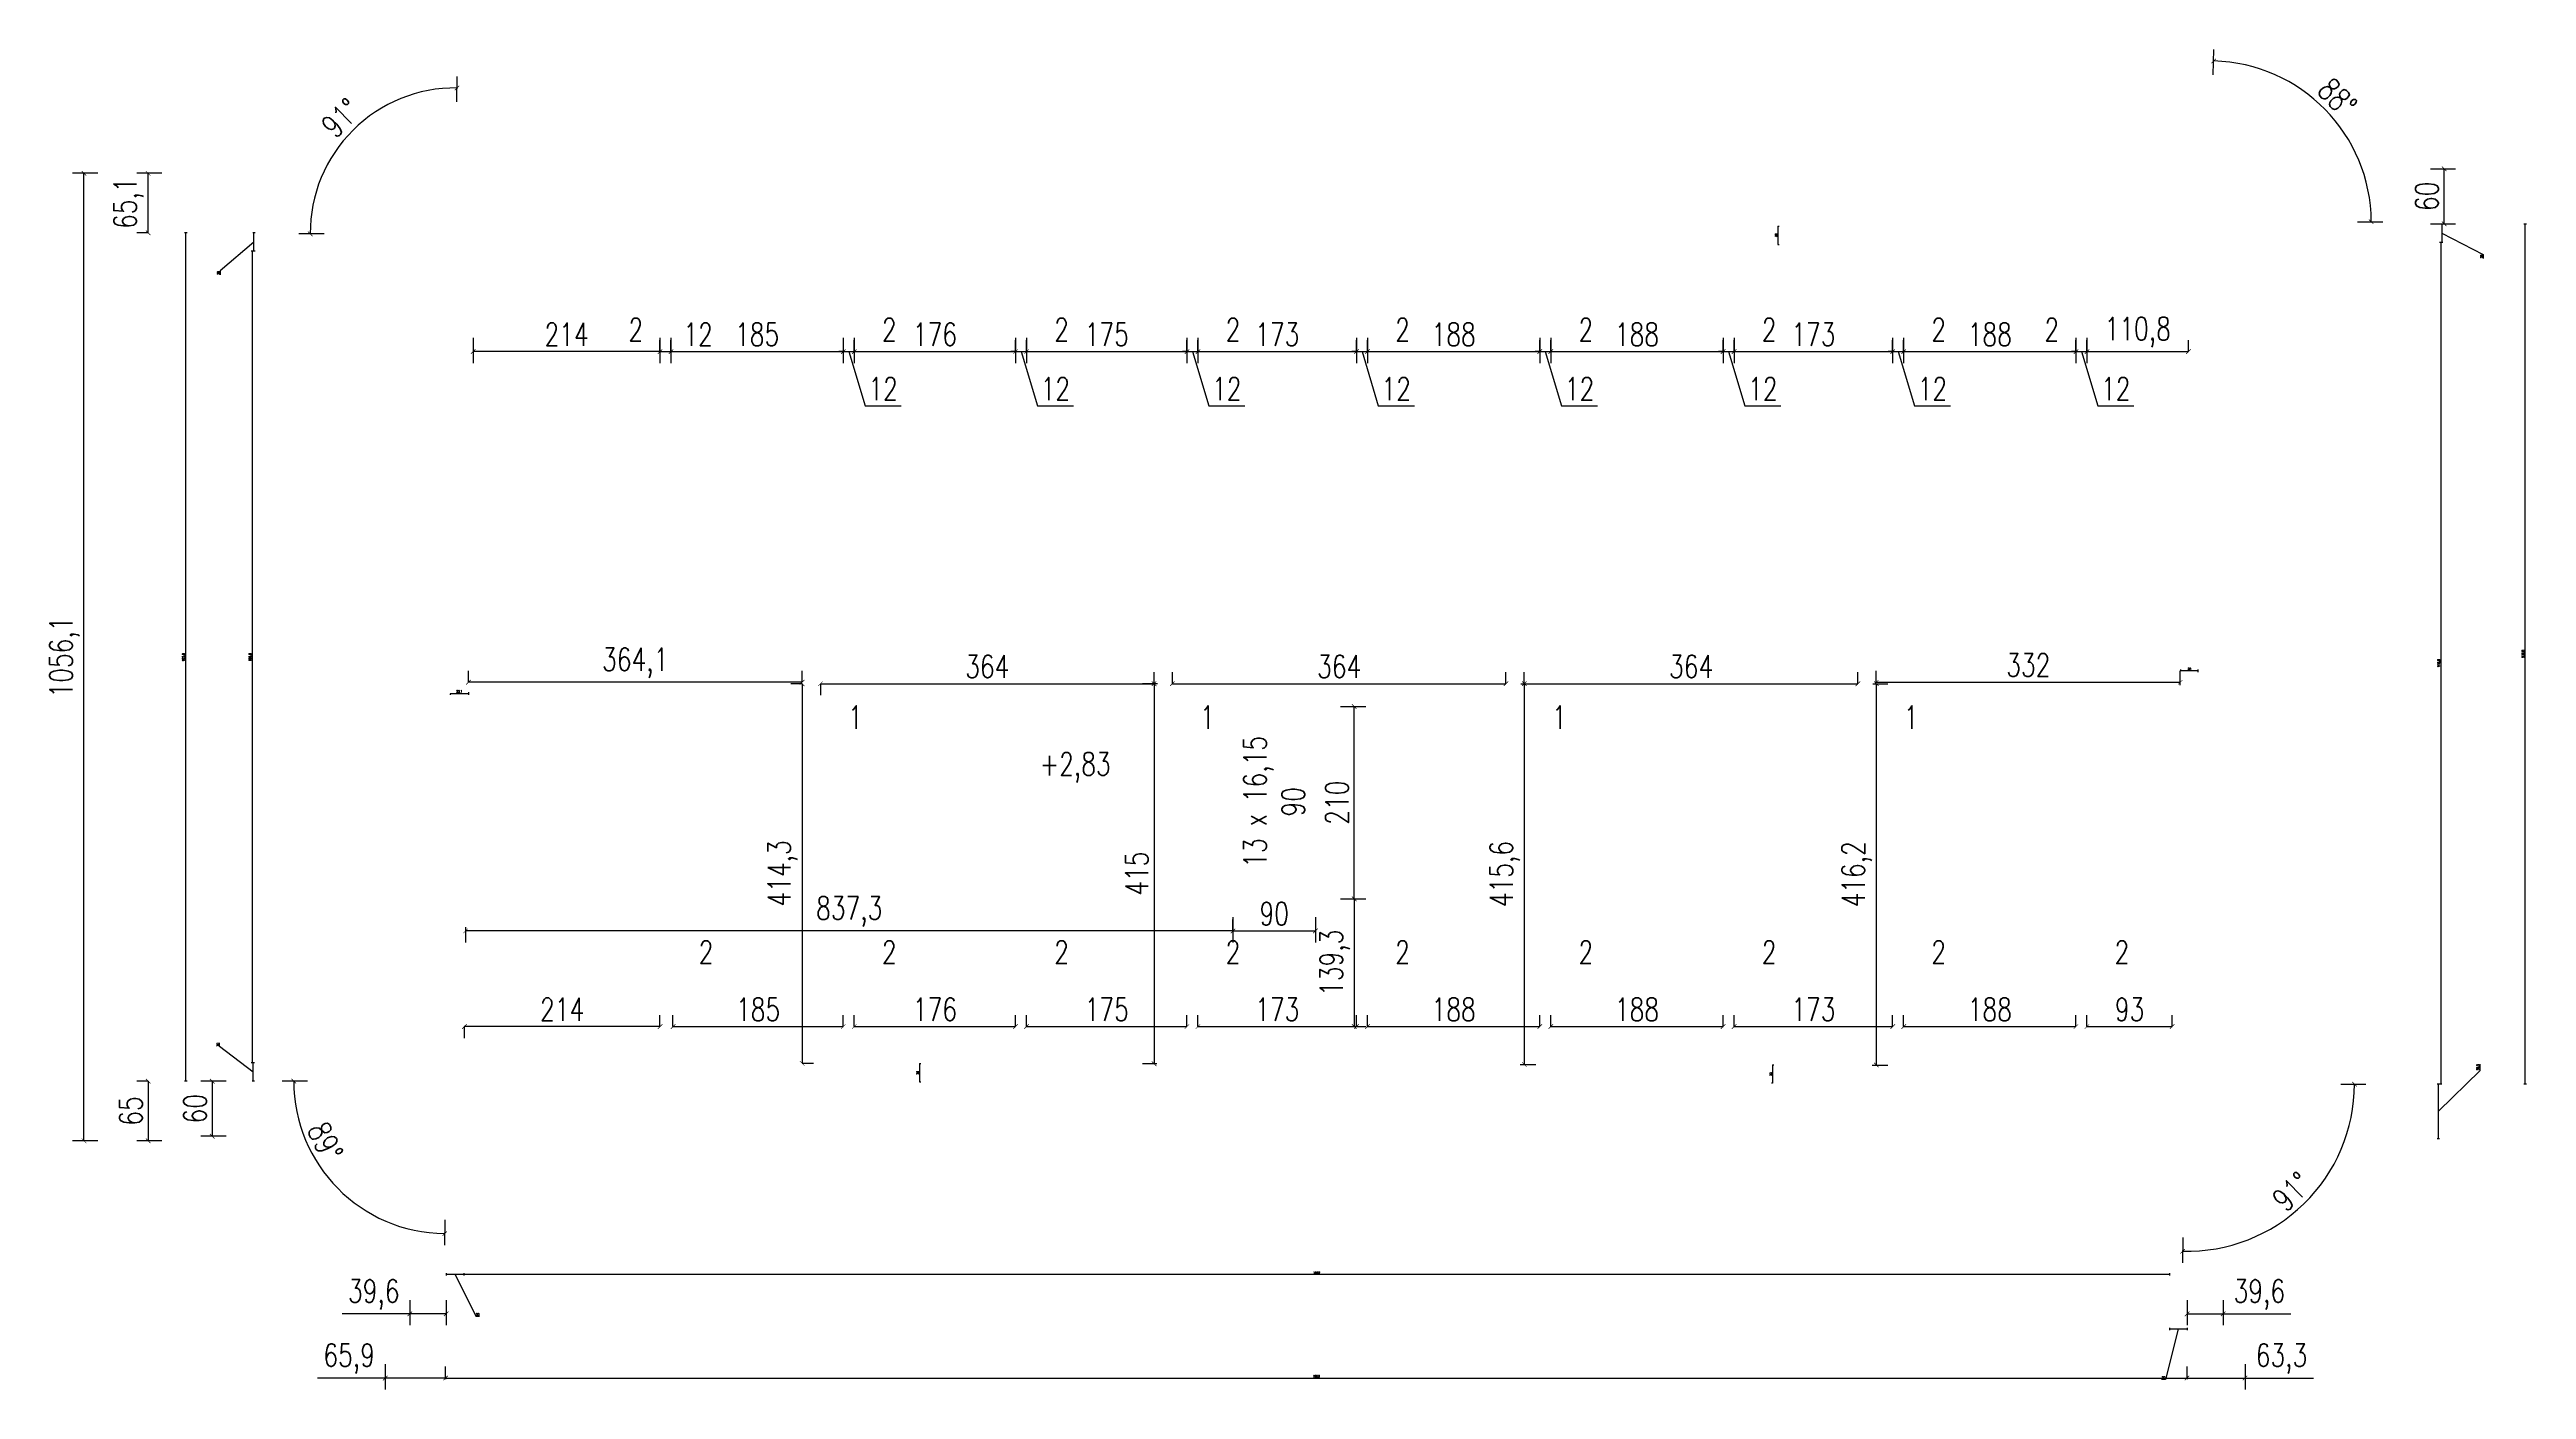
# Model space of a CAD drawing. Header units: millimetres. Extents: x -324080 to 120693, y -32448 to 53734.
# Drawn here: x -121079 to -118376, y -7333 to -5871 of the extents above; entities that cross this region are included whole.
import ezdxf

# ---------------------------------------------------------------- set-up
doc = ezdxf.new("R2010")
doc.units = ezdxf.units.MM
doc.layers.add('wymiary', color=253, linetype='Continuous', lineweight=5)
doc.styles.add('Opisowy', font='simplex.shx', dxfattribs={"width": 0.75, "height": 2.5})
doc.dimstyles.new('Opisowy', dxfattribs={"dimscale": 0, "dimtxt": 2.5, "dimasz": 0.5, "dimexe": 1.25, "dimexo": 0.625, "dimtad": 1, "dimdec": 1, "dimtxsty": 'Opisowy', "dimblk": 'ARCHTICK', "dimcen": 1, "dimadec": 0, "dimazin": 0, "dimtfac": 1, "dimtdec": 1, "dimtmove": 0, "dimatfit": 3, "dimfxl": 1.5, "dimfxlon": 1, "dimarcsym": 0})

# ---------------------------------------------------------------- blocks, each defined once
blk = doc.blocks.new('_ArchTick')
at = {"color": 0, "linetype": 'ByBlock', "const_width": 0.15}
blk.add_lwpolyline([(-0.5, -0.5), (0.5, 0.5)], dxfattribs=at)
blk = doc.blocks.new('*D74')
at = {"layer": 'Defpoints', "color": 0, "transparency": 16777216}
for p in [(-118644.9, -6061), (-118664.9, -6081.1), (-118468.9, -6081.1)]:
    blk.add_point(p, dxfattribs=at)
at = {"layer": 'wymiary', "color": 0, "lineweight": -2, "transparency": 16777216}
for p, q in [((-118470.4, -6061), (-118467.6, -6061)), ((-118468.9, -6061), (-118468.9, -6081.1)), ((-118468.9, -6071.1), (-118423.5, -6094.6)), ((-118470.4, -6081.1), (-118467.6, -6081.1)), ((-118423.5, -6094.6), (-118423.5, -6098.9))]:
    blk.add_line(p, q, dxfattribs=at)
at = {"layer": 'wymiary', "color": 0, "lineweight": -2, "transparency": 16777216, "xscale": 0.5, "yscale": 0.5, "zscale": 0.5}
for p, rotation in [((-118468.9, -6061), 90), ((-118468.9, -6081.1), 270)]:
    blk.add_blockref('_ArchTick', p, dxfattribs=dict(at, rotation=rotation))
at = {"layer": 'wymiary', "color": 0, "lineweight": 5, "transparency": 16777216, "insert": (-118425.3, -6096.7), "char_height": 2.5, "attachment_point": 5, "rotation": 90, "style": 'Opisowy'}
blk.add_mtext('20', dxfattribs=at)
blk = doc.blocks.new('*D75')
at = {"layer": 'Defpoints', "color": 0, "transparency": 16777216}
for p in [(-118664.9, -6081.1), (-118609.4, -6999.9), (-118469.8, -6999.9)]:
    blk.add_point(p, dxfattribs=at)
at = {"layer": 'wymiary', "color": 0, "lineweight": -2, "transparency": 16777216}
for p, q in [((-118471.3, -6081.1), (-118468.6, -6081.1)), ((-118469.8, -6081.1), (-118469.8, -6999.9)), ((-118471.3, -6999.9), (-118468.6, -6999.9))]:
    blk.add_line(p, q, dxfattribs=at)
at = {"layer": 'wymiary', "color": 0, "lineweight": -2, "transparency": 16777216, "xscale": 0.5, "yscale": 0.5, "zscale": 0.5}
for p, rotation in [((-118469.8, -6081.1), 90), ((-118469.8, -6999.9), 270)]:
    blk.add_blockref('_ArchTick', p, dxfattribs=dict(at, rotation=rotation))
at = {"layer": 'wymiary', "color": 0, "lineweight": 5, "transparency": 16777216, "insert": (-118471.9, -6540.5), "char_height": 2.5, "attachment_point": 5, "rotation": 90, "style": 'Opisowy'}
blk.add_mtext('918,8', dxfattribs=at)
blk = doc.blocks.new('*D76')
at = {"layer": 'Defpoints', "color": 0, "transparency": 16777216}
for p in [(-118669.4, -6999.8), (-118472.5, -6999.8), (-118688.4, -7059.4)]:
    blk.add_point(p, dxfattribs=at)
at = {"layer": 'wymiary', "color": 0, "lineweight": -2, "transparency": 16777216}
for p, q in [((-118474, -6999.8), (-118471.3, -6999.8)), ((-118472.5, -7029.6), (-118427.1, -6985.1)), ((-118472.5, -7059.4), (-118472.5, -6999.8)), ((-118427.1, -6985.1), (-118427.1, -6978.1)), ((-118474, -7059.4), (-118471.3, -7059.4))]:
    blk.add_line(p, q, dxfattribs=at)
at = {"layer": 'wymiary', "color": 0, "lineweight": -2, "transparency": 16777216, "xscale": 0.5, "yscale": 0.5, "zscale": 0.5}
for p, rotation in [((-118472.5, -6999.8), 90), ((-118472.5, -7059.4), 270)]:
    blk.add_blockref('_ArchTick', p, dxfattribs=dict(at, rotation=rotation))
at = {"layer": 'wymiary', "color": 0, "lineweight": 5, "transparency": 16777216, "insert": (-118429.2, -6981.6), "char_height": 2.5, "attachment_point": 5, "rotation": 90, "style": 'Opisowy'}
blk.add_mtext('59,5', dxfattribs=at)
blk = doc.blocks.new('*D77')
at = {"layer": 'Defpoints', "color": 0, "transparency": 16777216}
for p in [(-118753.6, -6548.9), (-118753.6, -6548.9), (-118734.8, -6557.4)]:
    blk.add_point(p, dxfattribs=at)
at = {"layer": 'wymiary', "color": 0, "lineweight": -2, "transparency": 16777216}
for p, q in [((-118753.6, -6548.9), (-118753.6, -6547.6)), ((-118734.8, -6548.9), (-118753.6, -6548.9)), ((-118734.8, -6550.4), (-118734.8, -6547.6))]:
    blk.add_line(p, q, dxfattribs=at)
at = {"layer": 'wymiary', "color": 0, "lineweight": -2, "transparency": 16777216, "xscale": 0.5, "yscale": 0.5, "zscale": 0.5, "rotation": 180}
blk.add_blockref('_ArchTick', (-118753.6, -6548.9), dxfattribs=at)
at = {"layer": 'wymiary', "color": 0, "lineweight": -2, "transparency": 16777216, "xscale": 0.5, "yscale": 0.5, "zscale": 0.5}
blk.add_blockref('_ArchTick', (-118734.8, -6548.9), dxfattribs=at)
at = {"layer": 'wymiary', "color": 0, "lineweight": 5, "transparency": 16777216, "insert": (-118744.2, -6547), "char_height": 2.5, "attachment_point": 5, "style": 'Opisowy'}
blk.add_mtext('20', dxfattribs=at)
blk = doc.blocks.new('*D78')
at = {"layer": 'Defpoints', "color": 0, "transparency": 16777216}
for p in [(-118746.8, -6972.9), (-118765.9, -7032.5), (-118765.9, -7267.4)]:
    blk.add_point(p, dxfattribs=at)
at = {"layer": 'wymiary', "color": 0, "lineweight": -2, "transparency": 16777216}
for p, q in [((-118756.4, -7267.4), (-118770.3, -7322.3)), ((-118765.9, -7265.9), (-118765.9, -7268.7)), ((-118746.8, -7267.4), (-118765.9, -7267.4)), ((-118746.8, -7265.9), (-118746.8, -7268.7)), ((-118770.3, -7322.3), (-118774.6, -7322.3))]:
    blk.add_line(p, q, dxfattribs=at)
at = {"layer": 'wymiary', "color": 0, "lineweight": -2, "transparency": 16777216, "xscale": 0.5, "yscale": 0.5, "zscale": 0.5, "rotation": 180}
blk.add_blockref('_ArchTick', (-118765.9, -7267.4), dxfattribs=at)
at = {"layer": 'wymiary', "color": 0, "lineweight": -2, "transparency": 16777216, "xscale": 0.5, "yscale": 0.5, "zscale": 0.5}
blk.add_blockref('_ArchTick', (-118746.8, -7267.4), dxfattribs=at)
at = {"layer": 'wymiary', "color": 0, "lineweight": 5, "transparency": 16777216, "insert": (-118772.4, -7320.4), "char_height": 2.5, "attachment_point": 5, "style": 'Opisowy'}
blk.add_mtext('20', dxfattribs=at)
blk = doc.blocks.new('*D79')
at = {"layer": 'Defpoints', "color": 0, "transparency": 16777216}
for p in [(-120627, -6950), (-118765.9, -6952.9), (-120627, -7207.9)]:
    blk.add_point(p, dxfattribs=at)
at = {"layer": 'wymiary', "color": 0, "lineweight": -2, "transparency": 16777216}
for p, q in [((-120627, -7206.4), (-120627, -7209.1)), ((-118765.9, -7207.9), (-120627, -7207.9)), ((-118765.9, -7206.4), (-118765.9, -7209.1))]:
    blk.add_line(p, q, dxfattribs=at)
at = {"layer": 'wymiary', "color": 0, "lineweight": -2, "transparency": 16777216, "xscale": 0.5, "yscale": 0.5, "zscale": 0.5, "rotation": 180}
blk.add_blockref('_ArchTick', (-120627, -7207.9), dxfattribs=at)
at = {"layer": 'wymiary', "color": 0, "lineweight": -2, "transparency": 16777216, "xscale": 0.5, "yscale": 0.5, "zscale": 0.5}
blk.add_blockref('_ArchTick', (-118765.9, -7207.9), dxfattribs=at)
at = {"layer": 'wymiary', "color": 0, "lineweight": 5, "transparency": 16777216, "insert": (-119696.5, -7206), "char_height": 2.5, "attachment_point": 5, "style": 'Opisowy'}
blk.add_mtext('1862', dxfattribs=at)
blk = doc.blocks.new('*D80')
at = {"layer": 'Defpoints', "color": 0, "transparency": 16777216}
for p in [(-120627, -6950), (-120646.3, -7056.8), (-120646.3, -7207.9)]:
    blk.add_point(p, dxfattribs=at)
at = {"layer": 'wymiary', "color": 0, "lineweight": -2, "transparency": 16777216}
for p, q in [((-120646.3, -7206.4), (-120646.3, -7209.1)), ((-120627, -7207.9), (-120646.3, -7207.9)), ((-120636.6, -7207.9), (-120614.1, -7253.3)), ((-120627, -7206.4), (-120627, -7209.1)), ((-120614.1, -7253.3), (-120609.8, -7253.3))]:
    blk.add_line(p, q, dxfattribs=at)
at = {"layer": 'wymiary', "color": 0, "lineweight": -2, "transparency": 16777216, "xscale": 0.5, "yscale": 0.5, "zscale": 0.5, "rotation": 180}
blk.add_blockref('_ArchTick', (-120646.3, -7207.9), dxfattribs=at)
at = {"layer": 'wymiary', "color": 0, "lineweight": -2, "transparency": 16777216, "xscale": 0.5, "yscale": 0.5, "zscale": 0.5}
blk.add_blockref('_ArchTick', (-120627, -7207.9), dxfattribs=at)
at = {"layer": 'wymiary', "color": 0, "lineweight": 5, "transparency": 16777216, "insert": (-120611.9, -7251.4), "char_height": 2.5, "attachment_point": 5, "style": 'Opisowy'}
blk.add_mtext('20', dxfattribs=at)
blk = doc.blocks.new('*D64')
at = {"layer": 'Defpoints', "color": 0, "transparency": 16777216}
for p in [(-120646.9, -6983.7), (-118746.8, -6986.6), (-118746.8, -7320.8)]:
    blk.add_point(p, dxfattribs=at)
at = {"layer": 'wymiary', "color": 0, "lineweight": -2, "transparency": 16777216}
for p, q in [((-120646.9, -7319.3), (-120646.9, -7322.1)), ((-120646.9, -7320.8), (-118746.8, -7320.8)), ((-118746.8, -7319.3), (-118746.8, -7322.1))]:
    blk.add_line(p, q, dxfattribs=at)
at = {"layer": 'wymiary', "color": 0, "lineweight": -2, "transparency": 16777216, "xscale": 0.5, "yscale": 0.5, "zscale": 0.5, "rotation": 180}
blk.add_blockref('_ArchTick', (-120646.9, -7320.8), dxfattribs=at)
at = {"layer": 'wymiary', "color": 0, "lineweight": -2, "transparency": 16777216, "xscale": 0.5, "yscale": 0.5, "zscale": 0.5}
blk.add_blockref('_ArchTick', (-118746.8, -7320.8), dxfattribs=at)
at = {"layer": 'wymiary', "color": 0, "lineweight": 5, "transparency": 16777216, "insert": (-119696.9, -7318.9), "char_height": 2.5, "attachment_point": 5, "style": 'Opisowy'}
blk.add_mtext('1900', dxfattribs=at)
blk = doc.blocks.new('*D65')
at = {"layer": 'Defpoints', "color": 0, "transparency": 16777216}
for p in [(-120856.8, -6976.9), (-120702.1, -6996.9), (-120682.3, -6976.9)]:
    blk.add_point(p, dxfattribs=at)
at = {"layer": 'wymiary', "color": 0, "lineweight": -2, "transparency": 16777216}
for p, q in [((-120893.5, -6959.1), (-120893.5, -6954.8)), ((-120856.8, -6986.9), (-120893.5, -6959.1)), ((-120855.3, -6976.9), (-120858, -6976.9)), ((-120855.3, -6996.9), (-120858, -6996.9)), ((-120856.8, -6996.9), (-120856.8, -6976.9))]:
    blk.add_line(p, q, dxfattribs=at)
at = {"layer": 'wymiary', "color": 0, "lineweight": -2, "transparency": 16777216, "xscale": 0.5, "yscale": 0.5, "zscale": 0.5}
for p, rotation in [((-120856.8, -6976.9), 90), ((-120856.8, -6996.9), 270)]:
    blk.add_blockref('_ArchTick', p, dxfattribs=dict(at, rotation=rotation))
at = {"layer": 'wymiary', "color": 0, "lineweight": 5, "transparency": 16777216, "insert": (-120895.4, -6957), "char_height": 2.5, "attachment_point": 5, "rotation": 90, "style": 'Opisowy'}
blk.add_mtext('20', dxfattribs=at)
blk = doc.blocks.new('*D66')
at = {"layer": 'Defpoints', "color": 0, "transparency": 16777216}
for p in [(-120857.7, -6090.9), (-120671.4, -6090.9), (-120762.3, -6976.7)]:
    blk.add_point(p, dxfattribs=at)
at = {"layer": 'wymiary', "color": 0, "lineweight": -2, "transparency": 16777216}
for p, q in [((-120856.2, -6090.9), (-120859, -6090.9)), ((-120857.7, -6976.7), (-120857.7, -6090.9)), ((-120856.2, -6976.7), (-120859, -6976.7))]:
    blk.add_line(p, q, dxfattribs=at)
at = {"layer": 'wymiary', "color": 0, "lineweight": -2, "transparency": 16777216, "xscale": 0.5, "yscale": 0.5, "zscale": 0.5}
for p, rotation in [((-120857.7, -6090.9), 90), ((-120857.7, -6976.7), 270)]:
    blk.add_blockref('_ArchTick', p, dxfattribs=dict(at, rotation=rotation))
at = {"layer": 'wymiary', "color": 0, "lineweight": 5, "transparency": 16777216, "insert": (-120859.9, -6533.8), "char_height": 2.5, "attachment_point": 5, "rotation": 90, "style": 'Opisowy'}
blk.add_mtext('885,8', dxfattribs=at)
blk = doc.blocks.new('*D67')
at = {"layer": 'Defpoints', "color": 0, "transparency": 16777216}
for p in [(-120856.2, -6071), (-120691.5, -6071), (-120671.4, -6090.9)]:
    blk.add_point(p, dxfattribs=at)
at = {"layer": 'wymiary', "color": 0, "lineweight": -2, "transparency": 16777216}
for p, q in [((-120854.7, -6071), (-120857.4, -6071)), ((-120856.2, -6090.9), (-120856.2, -6071)), ((-120856.2, -6081), (-120892.9, -6112.4)), ((-120854.7, -6090.9), (-120857.4, -6090.9)), ((-120892.9, -6112.4), (-120892.9, -6116.7))]:
    blk.add_line(p, q, dxfattribs=at)
at = {"layer": 'wymiary', "color": 0, "lineweight": -2, "transparency": 16777216, "xscale": 0.5, "yscale": 0.5, "zscale": 0.5}
for p, rotation in [((-120856.2, -6071), 90), ((-120856.2, -6090.9), 270)]:
    blk.add_blockref('_ArchTick', p, dxfattribs=dict(at, rotation=rotation))
at = {"layer": 'wymiary', "color": 0, "lineweight": 5, "transparency": 16777216, "insert": (-120894.8, -6114.6), "char_height": 2.5, "attachment_point": 5, "rotation": 90, "style": 'Opisowy'}
blk.add_mtext('20', dxfattribs=at)
blk = doc.blocks.new('*D68')
at = {"layer": 'Defpoints', "color": 0, "transparency": 16777216}
for p in [(-120930.4, -6071), (-120691.5, -6071), (-120702.1, -6996.9)]:
    blk.add_point(p, dxfattribs=at)
at = {"layer": 'wymiary', "color": 0, "lineweight": -2, "transparency": 16777216}
for p, q in [((-120928.9, -6071), (-120931.7, -6071)), ((-120930.4, -6996.9), (-120930.4, -6071)), ((-120928.9, -6996.9), (-120931.7, -6996.9))]:
    blk.add_line(p, q, dxfattribs=at)
at = {"layer": 'wymiary', "color": 0, "lineweight": -2, "transparency": 16777216, "xscale": 0.5, "yscale": 0.5, "zscale": 0.5}
for p, rotation in [((-120930.4, -6071), 90), ((-120930.4, -6996.9), 270)]:
    blk.add_blockref('_ArchTick', p, dxfattribs=dict(at, rotation=rotation))
at = {"layer": 'wymiary', "color": 0, "lineweight": 5, "transparency": 16777216, "insert": (-120932.6, -6534), "char_height": 2.5, "attachment_point": 5, "rotation": 90, "style": 'Opisowy'}
blk.add_mtext('925,8', dxfattribs=at)
blk = doc.blocks.new('*D70')
at = {"layer": 'Defpoints', "color": 0, "transparency": 16777216}
for p in [(-119193.6, -6063.5), (-119193.5, -6083.5), (-119193.2, -6083.5)]:
    blk.add_point(p, dxfattribs=at)
at = {"layer": 'wymiary', "color": 0, "lineweight": -2, "transparency": 16777216}
for p, q in [((-119193.2, -6063.5), (-119192, -6063.5)), ((-119193.2, -6063.5), (-119193.2, -6083.5)), ((-119193.2, -6083.5), (-119192, -6083.5))]:
    blk.add_line(p, q, dxfattribs=at)
at = {"layer": 'wymiary', "color": 0, "lineweight": -2, "transparency": 16777216, "xscale": 0.5, "yscale": 0.5, "zscale": 0.5}
for p, rotation in [((-119193.2, -6063.5), 90), ((-119193.2, -6083.5), 270)]:
    blk.add_blockref('_ArchTick', p, dxfattribs=dict(at, rotation=rotation))
at = {"layer": 'wymiary', "color": 0, "lineweight": 5, "transparency": 16777216, "insert": (-119195.1, -6073.5), "char_height": 2.5, "attachment_point": 5, "rotation": 90, "style": 'Opisowy'}
blk.add_mtext('20', dxfattribs=at)
blk = doc.blocks.new('*D71')
at = {"layer": 'Defpoints', "color": 0, "transparency": 16777216}
for p in [(-120621.9, -6561.2), (-120642.1, -6573.7), (-120642.1, -6573.9)]:
    blk.add_point(p, dxfattribs=at)
at = {"layer": 'wymiary', "color": 0, "lineweight": -2, "transparency": 16777216}
for p, q in [((-120642.1, -6573.9), (-120642.1, -6575.2)), ((-120621.9, -6573.9), (-120642.1, -6573.9)), ((-120621.9, -6572.4), (-120621.9, -6575.2))]:
    blk.add_line(p, q, dxfattribs=at)
at = {"layer": 'wymiary', "color": 0, "lineweight": -2, "transparency": 16777216, "xscale": 0.5, "yscale": 0.5, "zscale": 0.5, "rotation": 180}
blk.add_blockref('_ArchTick', (-120642.1, -6573.9), dxfattribs=at)
at = {"layer": 'wymiary', "color": 0, "lineweight": -2, "transparency": 16777216, "xscale": 0.5, "yscale": 0.5, "zscale": 0.5}
blk.add_blockref('_ArchTick', (-120621.9, -6573.9), dxfattribs=at)
at = {"layer": 'wymiary', "color": 0, "lineweight": 5, "transparency": 16777216, "insert": (-120632, -6571.8), "char_height": 2.5, "attachment_point": 5, "style": 'Opisowy'}
blk.add_mtext('20,1', dxfattribs=at)
blk = doc.blocks.new('*D72')
at = {"layer": 'Defpoints', "color": 0, "transparency": 16777216}
for p in [(-120129.9, -6977.7), (-120129.8, -6997.7), (-120129.8, -6997.7)]:
    blk.add_point(p, dxfattribs=at)
at = {"layer": 'wymiary', "color": 0, "lineweight": -2, "transparency": 16777216}
for p, q in [((-120129.8, -6977.7), (-120128.5, -6977.7)), ((-120129.8, -6977.7), (-120129.8, -6997.7)), ((-120129.8, -6997.7), (-120128.5, -6997.7))]:
    blk.add_line(p, q, dxfattribs=at)
at = {"layer": 'wymiary', "color": 0, "lineweight": -2, "transparency": 16777216, "xscale": 0.5, "yscale": 0.5, "zscale": 0.5}
for p, rotation in [((-120129.8, -6977.7), 90), ((-120129.8, -6997.7), 270)]:
    blk.add_blockref('_ArchTick', p, dxfattribs=dict(at, rotation=rotation))
at = {"layer": 'wymiary', "color": 0, "lineweight": 9, "transparency": 16777216, "insert": (-120131.7, -6987.7), "char_height": 2.5, "attachment_point": 5, "rotation": 90, "style": 'Opisowy'}
blk.add_mtext('20', dxfattribs=at)
blk = doc.blocks.new('*D73')
at = {"layer": 'Defpoints', "color": 0, "transparency": 16777216}
for p in [(-119199.1, -6979.1), (-119199.1, -6999.1), (-119199.1, -6999.1)]:
    blk.add_point(p, dxfattribs=at)
at = {"layer": 'wymiary', "color": 0, "lineweight": -2, "transparency": 16777216}
for p, q in [((-119199.1, -6999.1), (-119200.3, -6999.1)), ((-119199.1, -6979.1), (-119197.8, -6979.1)), ((-119199.1, -6979.1), (-119199.1, -6999.1))]:
    blk.add_line(p, q, dxfattribs=at)
at = {"layer": 'wymiary', "color": 0, "lineweight": -2, "transparency": 16777216, "xscale": 0.5, "yscale": 0.5, "zscale": 0.5}
for p, rotation in [((-119199.1, -6979.1), 90), ((-119199.1, -6999.1), 270)]:
    blk.add_blockref('_ArchTick', p, dxfattribs=dict(at, rotation=rotation))
at = {"layer": 'wymiary', "color": 0, "lineweight": 5, "transparency": 16777216, "insert": (-119200.9, -6989.1), "char_height": 2.5, "attachment_point": 5, "rotation": 90, "style": 'Opisowy'}
blk.add_mtext('20', dxfattribs=at)
blk = doc.blocks.new('*D69')
at = {"layer": 'Defpoints', "color": 0, "transparency": 16777216}
for p in [(-118644.9, -6061), (-118377.7, -6061), (-118669.4, -6999.8)]:
    blk.add_point(p, dxfattribs=at)
at = {"layer": 'wymiary', "color": 0, "lineweight": -2, "transparency": 16777216}
for p, q in [((-118379.2, -6061), (-118376.4, -6061)), ((-118377.7, -6999.8), (-118377.7, -6061)), ((-118379.2, -6999.8), (-118376.4, -6999.8))]:
    blk.add_line(p, q, dxfattribs=at)
at = {"layer": 'wymiary', "color": 0, "lineweight": -2, "transparency": 16777216, "xscale": 0.5, "yscale": 0.5, "zscale": 0.5}
for p, rotation in [((-118377.7, -6061), 90), ((-118377.7, -6999.8), 270)]:
    blk.add_blockref('_ArchTick', p, dxfattribs=dict(at, rotation=rotation))
at = {"layer": 'wymiary', "color": 0, "lineweight": 5, "transparency": 16777216, "insert": (-118379.8, -6530.4), "char_height": 2.5, "attachment_point": 5, "rotation": 90, "style": 'Opisowy'}
blk.add_mtext('938,8', dxfattribs=at)
blk = doc.blocks.new('*D81')
at = {"layer": 'Defpoints', "color": 0, "transparency": 16777216}
for p in [(-120622.1, -6561.4), (-120622.1, -6561.4), (-120257.9, -6563)]:
    blk.add_point(p, dxfattribs=at)
at = {"layer": 'wymiary', "color": 0, "lineweight": -2, "transparency": 16777216}
for p, q in [((-120622.1, -6561.4), (-120622.1, -6548.9)), ((-120257.9, -6561.4), (-120622.1, -6561.4)), ((-120257.9, -6561.4), (-120257.9, -6548.9))]:
    blk.add_line(p, q, dxfattribs=at)
at = {"layer": 'wymiary', "color": 0, "lineweight": -2, "transparency": 16777216, "xscale": 5, "yscale": 5, "zscale": 5, "rotation": 180}
blk.add_blockref('_ArchTick', (-120622.1, -6561.4), dxfattribs=at)
at = {"layer": 'wymiary', "color": 0, "lineweight": -2, "transparency": 16777216, "xscale": 5, "yscale": 5, "zscale": 5}
blk.add_blockref('_ArchTick', (-120257.9, -6561.4), dxfattribs=at)
at = {"layer": 'wymiary', "color": 0, "lineweight": 5, "transparency": 16777216, "insert": (-120440, -6540.3), "char_height": 25, "attachment_point": 5, "style": 'Opisowy'}
blk.add_mtext('364,1', dxfattribs=at)
blk = doc.blocks.new('*D82')
at = {"layer": 'Defpoints', "color": 0, "transparency": 16777216}
for p in [(-120237.9, -6561.4), (-119873.9, -6563), (-119873.9, -6563)]:
    blk.add_point(p, dxfattribs=at)
at = {"layer": 'wymiary', "color": 0, "lineweight": -2, "transparency": 16777216}
for p, q in [((-120237.9, -6563), (-120237.9, -6575.5)), ((-120237.9, -6563), (-119873.9, -6563)), ((-119873.9, -6563), (-119873.9, -6550.5))]:
    blk.add_line(p, q, dxfattribs=at)
at = {"layer": 'wymiary', "color": 0, "lineweight": -2, "transparency": 16777216, "xscale": 5, "yscale": 5, "zscale": 5, "rotation": 180}
blk.add_blockref('_ArchTick', (-120237.9, -6563), dxfattribs=at)
at = {"layer": 'wymiary', "color": 0, "lineweight": -2, "transparency": 16777216, "xscale": 5, "yscale": 5, "zscale": 5}
blk.add_blockref('_ArchTick', (-119873.9, -6563), dxfattribs=at)
at = {"layer": 'wymiary', "color": 0, "lineweight": 5, "transparency": 16777216, "insert": (-120055.9, -6544.2), "char_height": 25, "attachment_point": 5, "style": 'Opisowy'}
blk.add_mtext('364', dxfattribs=at)
blk = doc.blocks.new('*D83')
at = {"layer": 'Defpoints', "color": 0, "transparency": 16777216}
for p in [(-119853.9, -6563), (-119489.9, -6563), (-119489.9, -6563)]:
    blk.add_point(p, dxfattribs=at)
at = {"layer": 'wymiary', "color": 0, "lineweight": -2, "transparency": 16777216}
for p, q in [((-119853.9, -6563), (-119853.9, -6550.5)), ((-119853.9, -6563), (-119489.9, -6563)), ((-119489.9, -6563), (-119489.9, -6550.5))]:
    blk.add_line(p, q, dxfattribs=at)
at = {"layer": 'wymiary', "color": 0, "lineweight": -2, "transparency": 16777216, "xscale": 5, "yscale": 5, "zscale": 5, "rotation": 180}
blk.add_blockref('_ArchTick', (-119853.9, -6563), dxfattribs=at)
at = {"layer": 'wymiary', "color": 0, "lineweight": -2, "transparency": 16777216, "xscale": 5, "yscale": 5, "zscale": 5}
blk.add_blockref('_ArchTick', (-119489.9, -6563), dxfattribs=at)
at = {"layer": 'wymiary', "color": 0, "lineweight": 5, "transparency": 16777216, "insert": (-119671.9, -6544.2), "char_height": 25, "attachment_point": 5, "style": 'Opisowy'}
blk.add_mtext('364', dxfattribs=at)
blk = doc.blocks.new('*D84')
at = {"layer": 'Defpoints', "color": 0, "transparency": 16777216}
for p in [(-119469.9, -6563), (-119105.9, -6563), (-119105.9, -6563)]:
    blk.add_point(p, dxfattribs=at)
at = {"layer": 'wymiary', "color": 0, "lineweight": -2, "transparency": 16777216}
for p, q in [((-119469.9, -6563), (-119469.9, -6550.5)), ((-119469.9, -6563), (-119105.9, -6563)), ((-119105.9, -6563), (-119105.9, -6550.5))]:
    blk.add_line(p, q, dxfattribs=at)
at = {"layer": 'wymiary', "color": 0, "lineweight": -2, "transparency": 16777216, "xscale": 5, "yscale": 5, "zscale": 5, "rotation": 180}
blk.add_blockref('_ArchTick', (-119469.9, -6563), dxfattribs=at)
at = {"layer": 'wymiary', "color": 0, "lineweight": -2, "transparency": 16777216, "xscale": 5, "yscale": 5, "zscale": 5}
blk.add_blockref('_ArchTick', (-119105.9, -6563), dxfattribs=at)
at = {"layer": 'wymiary', "color": 0, "lineweight": 5, "transparency": 16777216, "insert": (-119287.9, -6544.2), "char_height": 25, "attachment_point": 5, "style": 'Opisowy'}
blk.add_mtext('364', dxfattribs=at)
blk = doc.blocks.new('*D85')
at = {"layer": 'Defpoints', "color": 0, "transparency": 16777216}
for p in [(-119085.9, -6563), (-118754.2, -6561.4), (-118754.2, -6570.9)]:
    blk.add_point(p, dxfattribs=at)
at = {"layer": 'wymiary', "color": 0, "lineweight": -2, "transparency": 16777216}
for p, q in [((-119085.9, -6561.4), (-119085.9, -6548.9)), ((-119085.9, -6561.4), (-118754.2, -6561.4)), ((-118754.2, -6564.7), (-118754.2, -6548.9))]:
    blk.add_line(p, q, dxfattribs=at)
at = {"layer": 'wymiary', "color": 0, "lineweight": -2, "transparency": 16777216, "xscale": 5, "yscale": 5, "zscale": 5, "rotation": 180}
blk.add_blockref('_ArchTick', (-119085.9, -6561.4), dxfattribs=at)
at = {"layer": 'wymiary', "color": 0, "lineweight": -2, "transparency": 16777216, "xscale": 5, "yscale": 5, "zscale": 5}
blk.add_blockref('_ArchTick', (-118754.2, -6561.4), dxfattribs=at)
at = {"layer": 'wymiary', "color": 0, "lineweight": 5, "transparency": 16777216, "insert": (-118920, -6542.6), "char_height": 25, "attachment_point": 5, "style": 'Opisowy'}
blk.add_mtext('332', dxfattribs=at)
blk = doc.blocks.new('*D86')
at = {"layer": 'Defpoints', "color": 0, "transparency": 16777216}
for p in [(-120626.5, -6934.6), (-120626.5, -6937.2), (-120413, -6937.2)]:
    blk.add_point(p, dxfattribs=at)
at = {"layer": 'wymiary', "color": 0, "lineweight": -2, "transparency": 16777216}
for p, q in [((-120626.5, -6937.2), (-120626.5, -6949.7)), ((-120413, -6937.2), (-120626.5, -6937.2)), ((-120413, -6937.2), (-120413, -6924.7))]:
    blk.add_line(p, q, dxfattribs=at)
at = {"layer": 'wymiary', "color": 0, "lineweight": -2, "transparency": 16777216, "xscale": 5, "yscale": 5, "zscale": 5, "rotation": 180}
blk.add_blockref('_ArchTick', (-120626.5, -6937.2), dxfattribs=at)
at = {"layer": 'wymiary', "color": 0, "lineweight": -2, "transparency": 16777216, "xscale": 5, "yscale": 5, "zscale": 5}
blk.add_blockref('_ArchTick', (-120413, -6937.2), dxfattribs=at)
at = {"layer": 'wymiary', "color": 0, "lineweight": 5, "transparency": 16777216, "insert": (-120519.8, -6918.5), "char_height": 25, "attachment_point": 5, "style": 'Opisowy'}
blk.add_mtext('214', dxfattribs=at)
blk = doc.blocks.new('*D87')
at = {"layer": 'Defpoints', "color": 0, "transparency": 16777216}
for p in [(-120398.8, -6937.2), (-120213, -6937.2), (-120213, -6937.2)]:
    blk.add_point(p, dxfattribs=at)
at = {"layer": 'wymiary', "color": 0, "lineweight": -2, "transparency": 16777216}
for p, q in [((-120398.8, -6937.2), (-120398.8, -6924.7)), ((-120398.8, -6937.2), (-120213, -6937.2)), ((-120213, -6937.2), (-120213, -6924.7))]:
    blk.add_line(p, q, dxfattribs=at)
at = {"layer": 'wymiary', "color": 0, "lineweight": -2, "transparency": 16777216, "xscale": 5, "yscale": 5, "zscale": 5, "rotation": 180}
blk.add_blockref('_ArchTick', (-120398.8, -6937.2), dxfattribs=at)
at = {"layer": 'wymiary', "color": 0, "lineweight": -2, "transparency": 16777216, "xscale": 5, "yscale": 5, "zscale": 5}
blk.add_blockref('_ArchTick', (-120213, -6937.2), dxfattribs=at)
at = {"layer": 'wymiary', "color": 0, "lineweight": 5, "transparency": 16777216, "insert": (-120305.9, -6918.5), "char_height": 25, "attachment_point": 5, "style": 'Opisowy'}
blk.add_mtext('185', dxfattribs=at)
blk = doc.blocks.new('*D88')
at = {"layer": 'Defpoints', "color": 0, "transparency": 16777216}
for p in [(-120201, -6937.2), (-120025, -6937.2), (-120025, -6937.2)]:
    blk.add_point(p, dxfattribs=at)
at = {"layer": 'wymiary', "color": 0, "lineweight": -2, "transparency": 16777216}
for p, q in [((-120201, -6937.2), (-120201, -6924.7)), ((-120201, -6937.2), (-120025, -6937.2)), ((-120025, -6937.2), (-120025, -6924.7))]:
    blk.add_line(p, q, dxfattribs=at)
at = {"layer": 'wymiary', "color": 0, "lineweight": -2, "transparency": 16777216, "xscale": 5, "yscale": 5, "zscale": 5, "rotation": 180}
blk.add_blockref('_ArchTick', (-120201, -6937.2), dxfattribs=at)
at = {"layer": 'wymiary', "color": 0, "lineweight": -2, "transparency": 16777216, "xscale": 5, "yscale": 5, "zscale": 5}
blk.add_blockref('_ArchTick', (-120025, -6937.2), dxfattribs=at)
at = {"layer": 'wymiary', "color": 0, "lineweight": 5, "transparency": 16777216, "insert": (-120113, -6918.5), "char_height": 25, "attachment_point": 5, "style": 'Opisowy'}
blk.add_mtext('176', dxfattribs=at)
blk = doc.blocks.new('*D89')
at = {"layer": 'Defpoints', "color": 0, "transparency": 16777216}
for p in [(-120013, -6937.2), (-119838, -6937.2), (-119838, -6937.2)]:
    blk.add_point(p, dxfattribs=at)
at = {"layer": 'wymiary', "color": 0, "lineweight": -2, "transparency": 16777216}
for p, q in [((-120013, -6937.2), (-120013, -6924.7)), ((-120013, -6937.2), (-119838, -6937.2)), ((-119838, -6937.2), (-119838, -6924.7))]:
    blk.add_line(p, q, dxfattribs=at)
at = {"layer": 'wymiary', "color": 0, "lineweight": -2, "transparency": 16777216, "xscale": 5, "yscale": 5, "zscale": 5, "rotation": 180}
blk.add_blockref('_ArchTick', (-120013, -6937.2), dxfattribs=at)
at = {"layer": 'wymiary', "color": 0, "lineweight": -2, "transparency": 16777216, "xscale": 5, "yscale": 5, "zscale": 5}
blk.add_blockref('_ArchTick', (-119838, -6937.2), dxfattribs=at)
at = {"layer": 'wymiary', "color": 0, "lineweight": 5, "transparency": 16777216, "insert": (-119925.5, -6918.5), "char_height": 25, "attachment_point": 5, "style": 'Opisowy'}
blk.add_mtext('175', dxfattribs=at)
blk = doc.blocks.new('*D90')
at = {"layer": 'Defpoints', "color": 0, "transparency": 16777216}
for p in [(-119826, -6937.2), (-119653, -6937.2), (-119653, -6937.2)]:
    blk.add_point(p, dxfattribs=at)
at = {"layer": 'wymiary', "color": 0, "lineweight": -2, "transparency": 16777216}
for p, q in [((-119826, -6937.2), (-119826, -6924.7)), ((-119826, -6937.2), (-119653, -6937.2)), ((-119653, -6937.2), (-119653, -6924.7))]:
    blk.add_line(p, q, dxfattribs=at)
at = {"layer": 'wymiary', "color": 0, "lineweight": -2, "transparency": 16777216, "xscale": 5, "yscale": 5, "zscale": 5, "rotation": 180}
blk.add_blockref('_ArchTick', (-119826, -6937.2), dxfattribs=at)
at = {"layer": 'wymiary', "color": 0, "lineweight": -2, "transparency": 16777216, "xscale": 5, "yscale": 5, "zscale": 5}
blk.add_blockref('_ArchTick', (-119653, -6937.2), dxfattribs=at)
at = {"layer": 'wymiary', "color": 0, "lineweight": 5, "transparency": 16777216, "insert": (-119739.5, -6918.5), "char_height": 25, "attachment_point": 5, "style": 'Opisowy'}
blk.add_mtext('173', dxfattribs=at)
blk = doc.blocks.new('*D91')
at = {"layer": 'Defpoints', "color": 0, "transparency": 16777216}
for p in [(-119641, -6937.2), (-119453, -6937.2), (-119453, -6937.2)]:
    blk.add_point(p, dxfattribs=at)
at = {"layer": 'wymiary', "color": 0, "lineweight": -2, "transparency": 16777216}
for p, q in [((-119641, -6937.2), (-119641, -6924.7)), ((-119641, -6937.2), (-119453, -6937.2)), ((-119453, -6937.2), (-119453, -6924.7))]:
    blk.add_line(p, q, dxfattribs=at)
at = {"layer": 'wymiary', "color": 0, "lineweight": -2, "transparency": 16777216, "xscale": 5, "yscale": 5, "zscale": 5, "rotation": 180}
blk.add_blockref('_ArchTick', (-119641, -6937.2), dxfattribs=at)
at = {"layer": 'wymiary', "color": 0, "lineweight": -2, "transparency": 16777216, "xscale": 5, "yscale": 5, "zscale": 5}
blk.add_blockref('_ArchTick', (-119453, -6937.2), dxfattribs=at)
at = {"layer": 'wymiary', "color": 0, "lineweight": 5, "transparency": 16777216, "insert": (-119547, -6918.5), "char_height": 25, "attachment_point": 5, "style": 'Opisowy'}
blk.add_mtext('188', dxfattribs=at)
blk = doc.blocks.new('*D92')
at = {"layer": 'Defpoints', "color": 0, "transparency": 16777216}
for p in [(-119441, -6937.2), (-119253, -6937.2), (-119253, -6937.2)]:
    blk.add_point(p, dxfattribs=at)
at = {"layer": 'wymiary', "color": 0, "lineweight": -2, "transparency": 16777216}
for p, q in [((-119441, -6937.2), (-119441, -6924.7)), ((-119441, -6937.2), (-119253, -6937.2)), ((-119253, -6937.2), (-119253, -6924.7))]:
    blk.add_line(p, q, dxfattribs=at)
at = {"layer": 'wymiary', "color": 0, "lineweight": -2, "transparency": 16777216, "xscale": 5, "yscale": 5, "zscale": 5, "rotation": 180}
blk.add_blockref('_ArchTick', (-119441, -6937.2), dxfattribs=at)
at = {"layer": 'wymiary', "color": 0, "lineweight": -2, "transparency": 16777216, "xscale": 5, "yscale": 5, "zscale": 5}
blk.add_blockref('_ArchTick', (-119253, -6937.2), dxfattribs=at)
at = {"layer": 'wymiary', "color": 0, "lineweight": 5, "transparency": 16777216, "insert": (-119347, -6918.5), "char_height": 25, "attachment_point": 5, "style": 'Opisowy'}
blk.add_mtext('188', dxfattribs=at)
blk = doc.blocks.new('*D93')
at = {"layer": 'Defpoints', "color": 0, "transparency": 16777216}
for p in [(-119241, -6937.2), (-119068, -6937.2), (-119068, -6937.2)]:
    blk.add_point(p, dxfattribs=at)
at = {"layer": 'wymiary', "color": 0, "lineweight": -2, "transparency": 16777216}
for p, q in [((-119241, -6937.2), (-119241, -6924.7)), ((-119241, -6937.2), (-119068, -6937.2)), ((-119068, -6937.2), (-119068, -6924.7))]:
    blk.add_line(p, q, dxfattribs=at)
at = {"layer": 'wymiary', "color": 0, "lineweight": -2, "transparency": 16777216, "xscale": 5, "yscale": 5, "zscale": 5, "rotation": 180}
blk.add_blockref('_ArchTick', (-119241, -6937.2), dxfattribs=at)
at = {"layer": 'wymiary', "color": 0, "lineweight": -2, "transparency": 16777216, "xscale": 5, "yscale": 5, "zscale": 5}
blk.add_blockref('_ArchTick', (-119068, -6937.2), dxfattribs=at)
at = {"layer": 'wymiary', "color": 0, "lineweight": 5, "transparency": 16777216, "insert": (-119154.5, -6918.5), "char_height": 25, "attachment_point": 5, "style": 'Opisowy'}
blk.add_mtext('173', dxfattribs=at)
blk = doc.blocks.new('*D94')
at = {"layer": 'Defpoints', "color": 0, "transparency": 16777216}
for p in [(-119056, -6937.2), (-118868, -6937.2), (-118868, -6937.2)]:
    blk.add_point(p, dxfattribs=at)
at = {"layer": 'wymiary', "color": 0, "lineweight": -2, "transparency": 16777216}
for p, q in [((-119056, -6937.2), (-119056, -6924.7)), ((-119056, -6937.2), (-118868, -6937.2)), ((-118868, -6937.2), (-118868, -6924.7))]:
    blk.add_line(p, q, dxfattribs=at)
at = {"layer": 'wymiary', "color": 0, "lineweight": -2, "transparency": 16777216, "xscale": 5, "yscale": 5, "zscale": 5, "rotation": 180}
blk.add_blockref('_ArchTick', (-119056, -6937.2), dxfattribs=at)
at = {"layer": 'wymiary', "color": 0, "lineweight": -2, "transparency": 16777216, "xscale": 5, "yscale": 5, "zscale": 5}
blk.add_blockref('_ArchTick', (-118868, -6937.2), dxfattribs=at)
at = {"layer": 'wymiary', "color": 0, "lineweight": 5, "transparency": 16777216, "insert": (-118962, -6918.5), "char_height": 25, "attachment_point": 5, "style": 'Opisowy'}
blk.add_mtext('188', dxfattribs=at)
blk = doc.blocks.new('*D95')
at = {"layer": 'Defpoints', "color": 0, "transparency": 16777216}
for p in [(-118856, -6937.2), (-118763, -6937.2), (-118763, -6939.4)]:
    blk.add_point(p, dxfattribs=at)
at = {"layer": 'wymiary', "color": 0, "lineweight": -2, "transparency": 16777216}
for p, q in [((-118856, -6937.2), (-118856, -6924.7)), ((-118856, -6937.2), (-118763, -6937.2)), ((-118763, -6937.2), (-118763, -6924.7))]:
    blk.add_line(p, q, dxfattribs=at)
at = {"layer": 'wymiary', "color": 0, "lineweight": -2, "transparency": 16777216, "xscale": 5, "yscale": 5, "zscale": 5, "rotation": 180}
blk.add_blockref('_ArchTick', (-118856, -6937.2), dxfattribs=at)
at = {"layer": 'wymiary', "color": 0, "lineweight": -2, "transparency": 16777216, "xscale": 5, "yscale": 5, "zscale": 5}
blk.add_blockref('_ArchTick', (-118763, -6937.2), dxfattribs=at)
at = {"layer": 'wymiary', "color": 0, "lineweight": 5, "transparency": 16777216, "insert": (-118809.5, -6918.5), "char_height": 25, "attachment_point": 5, "style": 'Opisowy'}
blk.add_mtext('93', dxfattribs=at)
blk = doc.blocks.new('*D96')
at = {"layer": 'Defpoints', "color": 0, "transparency": 16777216}
for p in [(-120616.8, -6146.1), (-120616.8, -6200.5), (-120413, -6200.5)]:
    blk.add_point(p, dxfattribs=at)
at = {"layer": 'wymiary', "color": 0, "lineweight": -2, "transparency": 16777216}
for p, q in [((-120616.8, -6185.5), (-120616.8, -6213)), ((-120413, -6200.5), (-120413, -6188)), ((-120413, -6200.5), (-120616.8, -6200.5))]:
    blk.add_line(p, q, dxfattribs=at)
at = {"layer": 'wymiary', "color": 0, "lineweight": -2, "transparency": 16777216, "xscale": 5, "yscale": 5, "zscale": 5, "rotation": 180}
blk.add_blockref('_ArchTick', (-120616.8, -6200.5), dxfattribs=at)
at = {"layer": 'wymiary', "color": 0, "lineweight": -2, "transparency": 16777216, "xscale": 5, "yscale": 5, "zscale": 5}
blk.add_blockref('_ArchTick', (-120413, -6200.5), dxfattribs=at)
at = {"layer": 'wymiary', "color": 0, "lineweight": 5, "transparency": 16777216, "insert": (-120514.9, -6181.7), "char_height": 25, "attachment_point": 5, "style": 'Opisowy'}
blk.add_mtext('214', dxfattribs=at)
blk = doc.blocks.new('*D97')
at = {"layer": 'Defpoints', "color": 0, "transparency": 16777216}
for p in [(-120413, -6149.9), (-120401, -6149.9), (-120401, -6200.5)]:
    blk.add_point(p, dxfattribs=at)
at = {"layer": 'wymiary', "color": 0, "lineweight": -2, "transparency": 16777216}
for p, q in [((-120413, -6185.5), (-120413, -6213)), ((-120401, -6185.5), (-120401, -6213)), ((-120413, -6200.5), (-120418, -6200.5)), ((-120413, -6200.5), (-120401, -6200.5)), ((-120401, -6200.5), (-120351.7, -6200.5))]:
    blk.add_line(p, q, dxfattribs=at)
at = {"layer": 'wymiary', "color": 0, "lineweight": -2, "transparency": 16777216, "xscale": 5, "yscale": 5, "zscale": 5}
blk.add_blockref('_ArchTick', (-120413, -6200.5), dxfattribs=at)
at = {"layer": 'wymiary', "color": 0, "lineweight": -2, "transparency": 16777216, "xscale": 5, "yscale": 5, "zscale": 5, "rotation": 180}
blk.add_blockref('_ArchTick', (-120401, -6200.5), dxfattribs=at)
at = {"layer": 'wymiary', "color": 0, "lineweight": 5, "transparency": 16777216, "insert": (-120371.4, -6181.7), "char_height": 25, "attachment_point": 5, "style": 'Opisowy'}
blk.add_mtext('12', dxfattribs=at)
blk = doc.blocks.new('*D98')
at = {"layer": 'Defpoints', "color": 0, "transparency": 16777216}
for p in [(-120213, -6149.9), (-120401, -6200.5), (-120213, -6200.5)]:
    blk.add_point(p, dxfattribs=at)
at = {"layer": 'wymiary', "color": 0, "lineweight": -2, "transparency": 16777216}
for p, q in [((-120401, -6200.5), (-120401, -6188)), ((-120213, -6185.5), (-120213, -6213)), ((-120401, -6200.5), (-120213, -6200.5))]:
    blk.add_line(p, q, dxfattribs=at)
at = {"layer": 'wymiary', "color": 0, "lineweight": -2, "transparency": 16777216, "xscale": 5, "yscale": 5, "zscale": 5, "rotation": 180}
blk.add_blockref('_ArchTick', (-120401, -6200.5), dxfattribs=at)
at = {"layer": 'wymiary', "color": 0, "lineweight": -2, "transparency": 16777216, "xscale": 5, "yscale": 5, "zscale": 5}
blk.add_blockref('_ArchTick', (-120213, -6200.5), dxfattribs=at)
at = {"layer": 'wymiary', "color": 0, "lineweight": 5, "transparency": 16777216, "insert": (-120307, -6181.7), "char_height": 25, "attachment_point": 5, "style": 'Opisowy'}
blk.add_mtext('185', dxfattribs=at)
blk = doc.blocks.new('*D99')
at = {"layer": 'Defpoints', "color": 0, "transparency": 16777216}
for p in [(-120201, -6200.5), (-120025, -6200.5), (-120025, -6200.5)]:
    blk.add_point(p, dxfattribs=at)
at = {"layer": 'wymiary', "color": 0, "lineweight": -2, "transparency": 16777216}
for p, q in [((-120201, -6200.5), (-120201, -6188)), ((-120025, -6200.5), (-120025, -6188)), ((-120201, -6200.5), (-120025, -6200.5))]:
    blk.add_line(p, q, dxfattribs=at)
at = {"layer": 'wymiary', "color": 0, "lineweight": -2, "transparency": 16777216, "xscale": 5, "yscale": 5, "zscale": 5, "rotation": 180}
blk.add_blockref('_ArchTick', (-120201, -6200.5), dxfattribs=at)
at = {"layer": 'wymiary', "color": 0, "lineweight": -2, "transparency": 16777216, "xscale": 5, "yscale": 5, "zscale": 5}
blk.add_blockref('_ArchTick', (-120025, -6200.5), dxfattribs=at)
at = {"layer": 'wymiary', "color": 0, "lineweight": 5, "transparency": 16777216, "insert": (-120113, -6181.7), "char_height": 25, "attachment_point": 5, "style": 'Opisowy'}
blk.add_mtext('176', dxfattribs=at)
blk = doc.blocks.new('*D101')
at = {"layer": 'Defpoints', "color": 0, "transparency": 16777216}
for p in [(-120013, -6200.5), (-119838, -6200.5), (-119838, -6200.5)]:
    blk.add_point(p, dxfattribs=at)
at = {"layer": 'wymiary', "color": 0, "lineweight": -2, "transparency": 16777216}
for p, q in [((-120013, -6200.5), (-120013, -6188)), ((-119838, -6200.5), (-119838, -6188)), ((-120013, -6200.5), (-119838, -6200.5))]:
    blk.add_line(p, q, dxfattribs=at)
at = {"layer": 'wymiary', "color": 0, "lineweight": -2, "transparency": 16777216, "xscale": 5, "yscale": 5, "zscale": 5, "rotation": 180}
blk.add_blockref('_ArchTick', (-120013, -6200.5), dxfattribs=at)
at = {"layer": 'wymiary', "color": 0, "lineweight": -2, "transparency": 16777216, "xscale": 5, "yscale": 5, "zscale": 5}
blk.add_blockref('_ArchTick', (-119838, -6200.5), dxfattribs=at)
at = {"layer": 'wymiary', "color": 0, "lineweight": 5, "transparency": 16777216, "insert": (-119925.5, -6181.7), "char_height": 25, "attachment_point": 5, "style": 'Opisowy'}
blk.add_mtext('175', dxfattribs=at)
blk = doc.blocks.new('*D102')
at = {"layer": 'Defpoints', "color": 0, "transparency": 16777216}
for p in [(-119826, -6200.5), (-119653, -6200.5), (-119653, -6200.5)]:
    blk.add_point(p, dxfattribs=at)
at = {"layer": 'wymiary', "color": 0, "lineweight": -2, "transparency": 16777216}
for p, q in [((-119826, -6200.5), (-119826, -6188)), ((-119653, -6200.5), (-119653, -6188)), ((-119826, -6200.5), (-119653, -6200.5))]:
    blk.add_line(p, q, dxfattribs=at)
at = {"layer": 'wymiary', "color": 0, "lineweight": -2, "transparency": 16777216, "xscale": 5, "yscale": 5, "zscale": 5, "rotation": 180}
blk.add_blockref('_ArchTick', (-119826, -6200.5), dxfattribs=at)
at = {"layer": 'wymiary', "color": 0, "lineweight": -2, "transparency": 16777216, "xscale": 5, "yscale": 5, "zscale": 5}
blk.add_blockref('_ArchTick', (-119653, -6200.5), dxfattribs=at)
at = {"layer": 'wymiary', "color": 0, "lineweight": 5, "transparency": 16777216, "insert": (-119739.5, -6181.7), "char_height": 25, "attachment_point": 5, "style": 'Opisowy'}
blk.add_mtext('173', dxfattribs=at)
blk = doc.blocks.new('*D103')
at = {"layer": 'Defpoints', "color": 0, "transparency": 16777216}
for p in [(-119641, -6200.5), (-119453, -6200.5), (-119453, -6200.5)]:
    blk.add_point(p, dxfattribs=at)
at = {"layer": 'wymiary', "color": 0, "lineweight": -2, "transparency": 16777216}
for p, q in [((-119641, -6200.5), (-119641, -6188)), ((-119453, -6200.5), (-119453, -6188)), ((-119641, -6200.5), (-119453, -6200.5))]:
    blk.add_line(p, q, dxfattribs=at)
at = {"layer": 'wymiary', "color": 0, "lineweight": -2, "transparency": 16777216, "xscale": 5, "yscale": 5, "zscale": 5, "rotation": 180}
blk.add_blockref('_ArchTick', (-119641, -6200.5), dxfattribs=at)
at = {"layer": 'wymiary', "color": 0, "lineweight": -2, "transparency": 16777216, "xscale": 5, "yscale": 5, "zscale": 5}
blk.add_blockref('_ArchTick', (-119453, -6200.5), dxfattribs=at)
at = {"layer": 'wymiary', "color": 0, "lineweight": 5, "transparency": 16777216, "insert": (-119547, -6181.7), "char_height": 25, "attachment_point": 5, "style": 'Opisowy'}
blk.add_mtext('188', dxfattribs=at)
blk = doc.blocks.new('*D104')
at = {"layer": 'Defpoints', "color": 0, "transparency": 16777216}
for p in [(-119441, -6200.5), (-119253, -6200.5), (-119253, -6200.5)]:
    blk.add_point(p, dxfattribs=at)
at = {"layer": 'wymiary', "color": 0, "lineweight": -2, "transparency": 16777216}
for p, q in [((-119441, -6200.5), (-119441, -6188)), ((-119253, -6200.5), (-119253, -6188)), ((-119441, -6200.5), (-119253, -6200.5))]:
    blk.add_line(p, q, dxfattribs=at)
at = {"layer": 'wymiary', "color": 0, "lineweight": -2, "transparency": 16777216, "xscale": 5, "yscale": 5, "zscale": 5, "rotation": 180}
blk.add_blockref('_ArchTick', (-119441, -6200.5), dxfattribs=at)
at = {"layer": 'wymiary', "color": 0, "lineweight": -2, "transparency": 16777216, "xscale": 5, "yscale": 5, "zscale": 5}
blk.add_blockref('_ArchTick', (-119253, -6200.5), dxfattribs=at)
at = {"layer": 'wymiary', "color": 0, "lineweight": 5, "transparency": 16777216, "insert": (-119347, -6181.7), "char_height": 25, "attachment_point": 5, "style": 'Opisowy'}
blk.add_mtext('188', dxfattribs=at)
blk = doc.blocks.new('*D105')
at = {"layer": 'Defpoints', "color": 0, "transparency": 16777216}
for p in [(-119241, -6200.5), (-119068, -6200.5), (-119068, -6200.5)]:
    blk.add_point(p, dxfattribs=at)
at = {"layer": 'wymiary', "color": 0, "lineweight": -2, "transparency": 16777216}
for p, q in [((-119241, -6200.5), (-119241, -6188)), ((-119068, -6200.5), (-119068, -6188)), ((-119241, -6200.5), (-119068, -6200.5))]:
    blk.add_line(p, q, dxfattribs=at)
at = {"layer": 'wymiary', "color": 0, "lineweight": -2, "transparency": 16777216, "xscale": 5, "yscale": 5, "zscale": 5, "rotation": 180}
blk.add_blockref('_ArchTick', (-119241, -6200.5), dxfattribs=at)
at = {"layer": 'wymiary', "color": 0, "lineweight": -2, "transparency": 16777216, "xscale": 5, "yscale": 5, "zscale": 5}
blk.add_blockref('_ArchTick', (-119068, -6200.5), dxfattribs=at)
at = {"layer": 'wymiary', "color": 0, "lineweight": 5, "transparency": 16777216, "insert": (-119154.5, -6181.7), "char_height": 25, "attachment_point": 5, "style": 'Opisowy'}
blk.add_mtext('173', dxfattribs=at)
blk = doc.blocks.new('*D106')
at = {"layer": 'Defpoints', "color": 0, "transparency": 16777216}
for p in [(-119056, -6200.5), (-118868, -6200.5), (-118868, -6200.5)]:
    blk.add_point(p, dxfattribs=at)
at = {"layer": 'wymiary', "color": 0, "lineweight": -2, "transparency": 16777216}
for p, q in [((-119056, -6200.5), (-119056, -6188)), ((-118868, -6200.5), (-118868, -6188)), ((-119056, -6200.5), (-118868, -6200.5))]:
    blk.add_line(p, q, dxfattribs=at)
at = {"layer": 'wymiary', "color": 0, "lineweight": -2, "transparency": 16777216, "xscale": 5, "yscale": 5, "zscale": 5, "rotation": 180}
blk.add_blockref('_ArchTick', (-119056, -6200.5), dxfattribs=at)
at = {"layer": 'wymiary', "color": 0, "lineweight": -2, "transparency": 16777216, "xscale": 5, "yscale": 5, "zscale": 5}
blk.add_blockref('_ArchTick', (-118868, -6200.5), dxfattribs=at)
at = {"layer": 'wymiary', "color": 0, "lineweight": 5, "transparency": 16777216, "insert": (-118962, -6181.7), "char_height": 25, "attachment_point": 5, "style": 'Opisowy'}
blk.add_mtext('188', dxfattribs=at)
blk = doc.blocks.new('*D100')
at = {"layer": 'Defpoints', "color": 0, "transparency": 16777216}
for p in [(-118856, -6200.5), (-118745.2, -6200.5), (-118745.2, -6200.5)]:
    blk.add_point(p, dxfattribs=at)
at = {"layer": 'wymiary', "color": 0, "lineweight": -2, "transparency": 16777216}
for p, q in [((-118856, -6200.5), (-118856, -6188)), ((-118745.2, -6200.5), (-118745.2, -6188)), ((-118856, -6200.5), (-118745.2, -6200.5))]:
    blk.add_line(p, q, dxfattribs=at)
at = {"layer": 'wymiary', "color": 0, "lineweight": -2, "transparency": 16777216, "xscale": 5, "yscale": 5, "zscale": 5, "rotation": 180}
blk.add_blockref('_ArchTick', (-118856, -6200.5), dxfattribs=at)
at = {"layer": 'wymiary', "color": 0, "lineweight": -2, "transparency": 16777216, "xscale": 5, "yscale": 5, "zscale": 5}
blk.add_blockref('_ArchTick', (-118745.2, -6200.5), dxfattribs=at)
at = {"layer": 'wymiary', "color": 0, "lineweight": 5, "transparency": 16777216, "insert": (-118800.6, -6179.3), "char_height": 25, "attachment_point": 5, "style": 'Opisowy'}
blk.add_mtext('110,8', dxfattribs=at)
blk = doc.blocks.new('*D107')
at = {"layer": 'Defpoints', "color": 0, "transparency": 16777216}
for p in [(-119678.7, -6587.9), (-119655.5, -6587.9), (-119697.8, -6797.9)]:
    blk.add_point(p, dxfattribs=at)
at = {"layer": 'wymiary', "color": 0, "lineweight": -2, "transparency": 16777216}
for p, q in [((-119670.5, -6587.9), (-119643, -6587.9)), ((-119655.5, -6797.9), (-119655.5, -6587.9)), ((-119670.5, -6797.9), (-119643, -6797.9))]:
    blk.add_line(p, q, dxfattribs=at)
at = {"layer": 'wymiary', "color": 0, "lineweight": -2, "transparency": 16777216, "xscale": 5, "yscale": 5, "zscale": 5}
for p, rotation in [((-119655.5, -6587.9), 90), ((-119655.5, -6797.9), 270)]:
    blk.add_blockref('_ArchTick', p, dxfattribs=dict(at, rotation=rotation))
at = {"layer": 'wymiary', "color": 0, "lineweight": 5, "transparency": 16777216, "insert": (-119674.3, -6692.9), "char_height": 25, "attachment_point": 5, "rotation": 90, "style": 'Opisowy'}
blk.add_mtext('210', dxfattribs=at)
blk = doc.blocks.new('*D108')
at = {"layer": 'Defpoints', "color": 0, "transparency": 16777216}
for p in [(-119787.8, -6587.9), (-119697.8, -6587.9), (-119697.8, -6832.8)]:
    blk.add_point(p, dxfattribs=at)
at = {"layer": 'wymiary', "color": 0, "lineweight": -2, "transparency": 16777216}
for p, q in [((-119787.8, -6817.8), (-119787.8, -6845.3)), ((-119787.8, -6832.8), (-119697.8, -6832.8)), ((-119697.8, -6817.8), (-119697.8, -6845.3))]:
    blk.add_line(p, q, dxfattribs=at)
at = {"layer": 'wymiary', "color": 0, "lineweight": -2, "transparency": 16777216, "xscale": 5, "yscale": 5, "zscale": 5, "rotation": 180}
blk.add_blockref('_ArchTick', (-119787.8, -6832.8), dxfattribs=at)
at = {"layer": 'wymiary', "color": 0, "lineweight": -2, "transparency": 16777216, "xscale": 5, "yscale": 5, "zscale": 5}
blk.add_blockref('_ArchTick', (-119697.8, -6832.8), dxfattribs=at)
at = {"layer": 'wymiary', "color": 0, "lineweight": 5, "transparency": 16777216, "insert": (-119742.8, -6814), "char_height": 25, "attachment_point": 5, "style": 'Opisowy'}
blk.add_mtext('90', dxfattribs=at)
blk = doc.blocks.new('*D161')
at = {"layer": 'Defpoints', "color": 0, "transparency": 16777216}
for p in [(-118746.8, -7059.7), (-118707.3, -7059.8), (-118707.3, -7250.8)]:
    blk.add_point(p, dxfattribs=at)
at = {"layer": 'wymiary', "color": 0, "lineweight": -2, "transparency": 16777216}
for p, q in [((-118746.8, -7235.8), (-118746.8, -7263.3)), ((-118707.3, -7235.8), (-118707.3, -7263.3)), ((-118746.8, -7250.8), (-118707.3, -7250.8)), ((-118707.3, -7250.8), (-118633.5, -7250.8))]:
    blk.add_line(p, q, dxfattribs=at)
at = {"layer": 'wymiary', "color": 0, "lineweight": -2, "transparency": 16777216, "xscale": 5, "yscale": 5, "zscale": 5, "rotation": 180}
blk.add_blockref('_ArchTick', (-118746.8, -7250.8), dxfattribs=at)
at = {"layer": 'wymiary', "color": 0, "lineweight": -2, "transparency": 16777216, "xscale": 5, "yscale": 5, "zscale": 5}
blk.add_blockref('_ArchTick', (-118707.3, -7250.8), dxfattribs=at)
at = {"layer": 'wymiary', "color": 0, "lineweight": 5, "transparency": 16777216, "insert": (-118667.9, -7229.7), "char_height": 25, "attachment_point": 5, "style": 'Opisowy'}
blk.add_mtext('39,6', dxfattribs=at)
blk = doc.blocks.new('*D162')
at = {"layer": 'Defpoints', "color": 0, "transparency": 16777216}
for p in [(-120685.9, -7056.8), (-120646.3, -7056.8), (-120685.9, -7250.8)]:
    blk.add_point(p, dxfattribs=at)
at = {"layer": 'wymiary', "color": 0, "lineweight": -2, "transparency": 16777216}
for p, q in [((-120685.9, -7235.8), (-120685.9, -7263.3)), ((-120646.3, -7235.8), (-120646.3, -7263.3)), ((-120685.9, -7250.8), (-120759.6, -7250.8)), ((-120646.3, -7250.8), (-120685.9, -7250.8))]:
    blk.add_line(p, q, dxfattribs=at)
at = {"layer": 'wymiary', "color": 0, "lineweight": -2, "transparency": 16777216, "xscale": 5, "yscale": 5, "zscale": 5, "rotation": 180}
blk.add_blockref('_ArchTick', (-120685.9, -7250.8), dxfattribs=at)
at = {"layer": 'wymiary', "color": 0, "lineweight": -2, "transparency": 16777216, "xscale": 5, "yscale": 5, "zscale": 5}
blk.add_blockref('_ArchTick', (-120646.3, -7250.8), dxfattribs=at)
at = {"layer": 'wymiary', "color": 0, "lineweight": 5, "transparency": 16777216, "insert": (-120725.3, -7229.7), "char_height": 25, "attachment_point": 5, "style": 'Opisowy'}
blk.add_mtext('39,6', dxfattribs=at)
blk = doc.blocks.new('*D272')
at = {"layer": 'Defpoints', "color": 0, "transparency": 16777216}
for p in [(-120702.1, -6996.9), (-120901.5, -7056.9), (-120702.1, -7056.9)]:
    blk.add_point(p, dxfattribs=at)
at = {"layer": 'wymiary', "color": 0, "lineweight": -2, "transparency": 16777216}
for p, q in [((-120886.5, -6996.9), (-120914, -6996.9)), ((-120901.5, -6996.9), (-120901.5, -7056.9)), ((-120886.5, -7056.9), (-120914, -7056.9))]:
    blk.add_line(p, q, dxfattribs=at)
at = {"layer": 'wymiary', "color": 0, "lineweight": -2, "transparency": 16777216, "xscale": 5, "yscale": 5, "zscale": 5}
for p, rotation in [((-120901.5, -6996.9), 90), ((-120901.5, -7056.9), 270)]:
    blk.add_blockref('_ArchTick', p, dxfattribs=dict(at, rotation=rotation))
at = {"layer": 'wymiary', "color": 0, "lineweight": 5, "transparency": 16777216, "insert": (-120920.3, -7026.9), "char_height": 25, "attachment_point": 5, "rotation": 90, "style": 'Opisowy'}
blk.add_mtext('60', dxfattribs=at)
blk = doc.blocks.new('*D273')
at = {"layer": 'Defpoints', "color": 0, "transparency": 16777216}
for p in [(-118644.9, -6001), (-118466.2, -6001), (-118644.9, -6061)]:
    blk.add_point(p, dxfattribs=at)
at = {"layer": 'wymiary', "color": 0, "lineweight": -2, "transparency": 16777216}
for p, q in [((-118481.2, -6001), (-118453.7, -6001)), ((-118466.2, -6061), (-118466.2, -6001)), ((-118481.2, -6061), (-118453.7, -6061))]:
    blk.add_line(p, q, dxfattribs=at)
at = {"layer": 'wymiary', "color": 0, "lineweight": -2, "transparency": 16777216, "xscale": 5, "yscale": 5, "zscale": 5}
for p, rotation in [((-118466.2, -6001), 90), ((-118466.2, -6061), 270)]:
    blk.add_blockref('_ArchTick', p, dxfattribs=dict(at, rotation=rotation))
at = {"layer": 'wymiary', "color": 0, "lineweight": 5, "transparency": 16777216, "insert": (-118485, -6031), "char_height": 25, "attachment_point": 5, "rotation": 90, "style": 'Opisowy'}
blk.add_mtext('60', dxfattribs=at)
blk = doc.blocks.new('*D274')
at = {"layer": 'Defpoints', "color": 0, "transparency": 16777216}
for p in [(-120707.1, -6996.8), (-120646.3, -6996.9), (-120646.3, -6996.9), (-120646.9, -7056.9), (-120730.5, -7140.3)]:
    blk.add_point(p, dxfattribs=at)
at = {"layer": 'wymiary', "color": 0, "lineweight": -2, "transparency": 16777216}
for p, q in [((-120797.6, -6996.7), (-120825.1, -6996.7)), ((-120647.9, -7148.2), (-120648.2, -7175.7))]:
    blk.add_line(p, q, dxfattribs=at)
blk.add_arc((-120646.3, -6996.9), 166.3, 179.913, 269.3859, dxfattribs=at)
at = {"layer": 'wymiary', "color": 0, "lineweight": -2, "transparency": 16777216, "xscale": 5, "yscale": 5, "zscale": 5}
for p, rotation in [((-120812.6, -6996.7), 89.912978951526), ((-120648, -7163.2), 359.3858617316126)]:
    blk.add_blockref('_ArchTick', p, dxfattribs=dict(at, rotation=rotation))
at = {"layer": 'wymiary', "color": 0, "lineweight": 5, "transparency": 16777216, "insert": (-120778.3, -7062.8), "char_height": 25, "attachment_point": 5, "rotation": 296.5156, "style": 'Opisowy'}
blk.add_mtext('89°', dxfattribs=at)
blk = doc.blocks.new('*D275')
at = {"layer": 'Defpoints', "color": 0, "transparency": 16777216}
for p in [(-120714.7, -5933.5), (-120635.6, -6010.9), (-120696.3, -6071.4), (-120636.3, -6071), (-120636.3, -6071)]:
    blk.add_point(p, dxfattribs=at)
at = {"layer": 'wymiary', "color": 0, "lineweight": -2, "transparency": 16777216}
for p, q in [((-120634.7, -5927.8), (-120634.4, -5900.3)), ((-120779.6, -6071.9), (-120807.1, -6072.1))]:
    blk.add_line(p, q, dxfattribs=at)
blk.add_arc((-120636.3, -6071), 158.3, 89.3452, 180.3359, dxfattribs=at)
at = {"layer": 'wymiary', "color": 0, "lineweight": -2, "transparency": 16777216, "xscale": 5, "yscale": 5, "zscale": 5}
for p, rotation in [((-120634.5, -5912.8), 359.3452064669509), ((-120794.6, -6072), 270.3358772633532)]:
    blk.add_blockref('_ArchTick', p, dxfattribs=dict(at, rotation=rotation))
at = {"layer": 'wymiary', "color": 0, "transparency": 16777216, "insert": (-120761.2, -5945.5), "char_height": 25, "attachment_point": 5, "rotation": 44.8405, "style": 'Opisowy'}
blk.add_mtext('91°', dxfattribs=at)
blk = doc.blocks.new('*D276')
at = {"layer": 'Defpoints', "color": 0, "transparency": 16777216}
for p in [(-118569, -5972.3), (-118720.8, -6001), (-118722.3, -6059.8), (-118722.3, -6059.8), (-118662.4, -6059.5)]:
    blk.add_point(p, dxfattribs=at)
at = {"layer": 'wymiary', "color": 0, "lineweight": -2, "transparency": 16777216}
for p, q in [((-118718.1, -5898.3), (-118717.4, -5870.8)), ((-118560.8, -6058.9), (-118533.3, -6058.7))]:
    blk.add_line(p, q, dxfattribs=at)
blk.add_arc((-118722.3, -6059.8), 176.6, 0.3359, 88.5089, dxfattribs=at)
at = {"layer": 'wymiary', "color": 0, "lineweight": -2, "transparency": 16777216, "xscale": 5, "yscale": 5, "zscale": 5}
for p, rotation in [((-118717.7, -5883.3), 178.5089385643362), ((-118545.8, -6058.8), 270.3358772633393)]:
    blk.add_blockref('_ArchTick', p, dxfattribs=dict(at, rotation=rotation))
at = {"layer": 'wymiary', "color": 0, "transparency": 16777216, "insert": (-118582.8, -5923.1), "char_height": 25, "attachment_point": 5, "rotation": 314.4224, "style": 'Opisowy'}
blk.add_mtext('88°', dxfattribs=at)
blk = doc.blocks.new('*D277')
at = {"layer": 'Defpoints', "color": 0, "transparency": 16777216}
for p in [(-120971.5, -6005.9), (-120755.8, -6005.9), (-120971.5, -6071)]:
    blk.add_point(p, dxfattribs=at)
at = {"layer": 'wymiary', "color": 0, "lineweight": -2, "transparency": 16777216}
for p, q in [((-120956.5, -6005.9), (-120984, -6005.9)), ((-120971.5, -6071), (-120971.5, -6005.9)), ((-120971.5, -6071), (-120984, -6071))]:
    blk.add_line(p, q, dxfattribs=at)
at = {"layer": 'wymiary', "color": 0, "lineweight": -2, "transparency": 16777216, "xscale": 5, "yscale": 5, "zscale": 5}
for p, rotation in [((-120971.5, -6005.9), 90), ((-120971.5, -6071), 270)]:
    blk.add_blockref('_ArchTick', p, dxfattribs=dict(at, rotation=rotation))
at = {"layer": 'wymiary', "color": 0, "lineweight": 5, "transparency": 16777216, "insert": (-120992.7, -6038.5), "char_height": 25, "attachment_point": 5, "rotation": 90, "style": 'Opisowy'}
blk.add_mtext('65,1', dxfattribs=at)
blk = doc.blocks.new('*D278')
at = {"layer": 'Defpoints', "color": 0, "transparency": 16777216}
for p in [(-120971.5, -6996.9), (-120971.5, -7061.9), (-120768, -7061.9)]:
    blk.add_point(p, dxfattribs=at)
at = {"layer": 'wymiary', "color": 0, "lineweight": -2, "transparency": 16777216}
for p, q in [((-120971.5, -6996.9), (-120984, -6996.9)), ((-120971.5, -6996.9), (-120971.5, -7061.9)), ((-120956.5, -7061.9), (-120984, -7061.9))]:
    blk.add_line(p, q, dxfattribs=at)
at = {"layer": 'wymiary', "color": 0, "lineweight": -2, "transparency": 16777216, "xscale": 5, "yscale": 5, "zscale": 5}
for p, rotation in [((-120971.5, -6996.9), 90), ((-120971.5, -7061.9), 270)]:
    blk.add_blockref('_ArchTick', p, dxfattribs=dict(at, rotation=rotation))
at = {"layer": 'wymiary', "color": 0, "lineweight": 5, "transparency": 16777216, "insert": (-120990.3, -7029.4), "char_height": 25, "attachment_point": 5, "rotation": 90, "style": 'Opisowy'}
blk.add_mtext('65', dxfattribs=at)
blk = doc.blocks.new('*D279')
at = {"layer": 'Defpoints', "color": 0, "transparency": 16777216}
for p in [(-120712.8, -7169.9), (-120712.8, -7320.8), (-120646.9, -7320.8)]:
    blk.add_point(p, dxfattribs=at)
at = {"layer": 'wymiary', "color": 0, "lineweight": -2, "transparency": 16777216}
for p, q in [((-120712.8, -7320.8), (-120786.6, -7320.8)), ((-120712.8, -7305.8), (-120712.8, -7333.3)), ((-120646.9, -7320.8), (-120712.8, -7320.8)), ((-120646.9, -7320.8), (-120646.9, -7308.3))]:
    blk.add_line(p, q, dxfattribs=at)
at = {"layer": 'wymiary', "color": 0, "lineweight": -2, "transparency": 16777216, "xscale": 5, "yscale": 5, "zscale": 5, "rotation": 180}
blk.add_blockref('_ArchTick', (-120712.8, -7320.8), dxfattribs=at)
at = {"layer": 'wymiary', "color": 0, "lineweight": -2, "transparency": 16777216, "xscale": 5, "yscale": 5, "zscale": 5}
blk.add_blockref('_ArchTick', (-120646.9, -7320.8), dxfattribs=at)
at = {"layer": 'wymiary', "color": 0, "lineweight": 5, "transparency": 16777216, "insert": (-120752.2, -7299.7), "char_height": 25, "attachment_point": 5, "style": 'Opisowy'}
blk.add_mtext('65,9', dxfattribs=at)
blk = doc.blocks.new('*D280')
at = {"layer": 'Defpoints', "color": 0, "transparency": 16777216}
for p in [(-118683.5, -7172.8), (-118746.8, -7320.8), (-118683.5, -7320.8)]:
    blk.add_point(p, dxfattribs=at)
at = {"layer": 'wymiary', "color": 0, "lineweight": -2, "transparency": 16777216}
for p, q in [((-118746.8, -7320.8), (-118746.8, -7308.3)), ((-118746.8, -7320.8), (-118683.5, -7320.8)), ((-118683.5, -7305.8), (-118683.5, -7333.3)), ((-118683.5, -7320.8), (-118608.9, -7320.8))]:
    blk.add_line(p, q, dxfattribs=at)
at = {"layer": 'wymiary', "color": 0, "lineweight": -2, "transparency": 16777216, "xscale": 5, "yscale": 5, "zscale": 5, "rotation": 180}
blk.add_blockref('_ArchTick', (-118746.8, -7320.8), dxfattribs=at)
at = {"layer": 'wymiary', "color": 0, "lineweight": -2, "transparency": 16777216, "xscale": 5, "yscale": 5, "zscale": 5}
blk.add_blockref('_ArchTick', (-118683.5, -7320.8), dxfattribs=at)
at = {"layer": 'wymiary', "color": 0, "lineweight": 5, "transparency": 16777216, "insert": (-118643.7, -7299.7), "char_height": 25, "attachment_point": 5, "style": 'Opisowy'}
blk.add_mtext('63,3', dxfattribs=at)
blk = doc.blocks.new('*D297')
at = {"layer": 'Defpoints', "color": 0, "transparency": 16777216}
for p in [(-121041.5, -6005.9), (-120745.4, -6005.9), (-120756.7, -7061.9)]:
    blk.add_point(p, dxfattribs=at)
at = {"layer": 'wymiary', "color": 0, "lineweight": -2, "transparency": 16777216}
for p, q in [((-121026.5, -6005.9), (-121054, -6005.9)), ((-121041.5, -7061.9), (-121041.5, -6005.9)), ((-121026.5, -7061.9), (-121054, -7061.9))]:
    blk.add_line(p, q, dxfattribs=at)
at = {"layer": 'wymiary', "color": 0, "lineweight": -2, "transparency": 16777216, "xscale": 5, "yscale": 5, "zscale": 5}
for p, rotation in [((-121041.5, -6005.9), 90), ((-121041.5, -7061.9), 270)]:
    blk.add_blockref('_ArchTick', p, dxfattribs=dict(at, rotation=rotation))
at = {"layer": 'wymiary', "color": 0, "transparency": 16777216, "insert": (-121062.7, -6533.9), "char_height": 25, "attachment_point": 5, "rotation": 90, "style": 'Opisowy'}
blk.add_mtext('1056,1', dxfattribs=at)
blk = doc.blocks.new('*D298')
at = {"layer": 'Defpoints', "color": 0, "transparency": 16777216}
for p in [(-120257.9, -6563), (-120261.1, -6977.3), (-120257.9, -6977.3)]:
    blk.add_point(p, dxfattribs=at)
at = {"layer": 'wymiary', "color": 0, "lineweight": -2, "transparency": 16777216}
for p, q in [((-120257.9, -6563), (-120270.4, -6563)), ((-120257.9, -6563), (-120257.9, -6977.3)), ((-120257.9, -6977.3), (-120245.4, -6977.3))]:
    blk.add_line(p, q, dxfattribs=at)
at = {"layer": 'wymiary', "color": 0, "lineweight": -2, "transparency": 16777216, "xscale": 5, "yscale": 5, "zscale": 5}
for p, rotation in [((-120257.9, -6563), 90), ((-120257.9, -6977.3), 270)]:
    blk.add_blockref('_ArchTick', p, dxfattribs=dict(at, rotation=rotation))
at = {"layer": 'wymiary', "color": 0, "transparency": 16777216, "insert": (-120279.1, -6770.1), "char_height": 25, "attachment_point": 5, "rotation": 90, "style": 'Opisowy'}
blk.add_mtext('414,3', dxfattribs=at)
blk = doc.blocks.new('*D299')
at = {"layer": 'Defpoints', "color": 0, "transparency": 16777216}
for p in [(-119863.9, -6563), (-119873.9, -6977.9), (-119864.6, -6977.9)]:
    blk.add_point(p, dxfattribs=at)
at = {"layer": 'wymiary', "color": 0, "lineweight": -2, "transparency": 16777216}
for p, q in [((-119870.2, -6563), (-119886.4, -6563)), ((-119873.9, -6563), (-119873.9, -6977.9)), ((-119870.9, -6977.9), (-119886.4, -6977.9))]:
    blk.add_line(p, q, dxfattribs=at)
at = {"layer": 'wymiary', "color": 0, "lineweight": -2, "transparency": 16777216, "xscale": 5, "yscale": 5, "zscale": 5}
for p, rotation in [((-119873.9, -6563), 90), ((-119873.9, -6977.9), 270)]:
    blk.add_blockref('_ArchTick', p, dxfattribs=dict(at, rotation=rotation))
at = {"layer": 'wymiary', "color": 0, "transparency": 16777216, "insert": (-119892.7, -6770.4), "char_height": 25, "attachment_point": 5, "rotation": 90, "style": 'Opisowy'}
blk.add_mtext('415', dxfattribs=at)
blk = doc.blocks.new('*D300')
at = {"layer": 'Defpoints', "color": 0, "transparency": 16777216}
for p in [(-119479.9, -6563), (-119480.6, -6978.6), (-119469.9, -6978.6)]:
    blk.add_point(p, dxfattribs=at)
at = {"layer": 'wymiary', "color": 0, "lineweight": -2, "transparency": 16777216}
for p, q in [((-119473.7, -6563), (-119457.4, -6563)), ((-119469.9, -6563), (-119469.9, -6978.6)), ((-119474.4, -6978.6), (-119457.4, -6978.6))]:
    blk.add_line(p, q, dxfattribs=at)
at = {"layer": 'wymiary', "color": 0, "lineweight": -2, "transparency": 16777216, "xscale": 5, "yscale": 5, "zscale": 5}
for p, rotation in [((-119469.9, -6563), 90), ((-119469.9, -6978.6), 270)]:
    blk.add_blockref('_ArchTick', p, dxfattribs=dict(at, rotation=rotation))
at = {"layer": 'wymiary', "color": 0, "transparency": 16777216, "insert": (-119491.1, -6770.8), "char_height": 25, "attachment_point": 5, "rotation": 90, "style": 'Opisowy'}
blk.add_mtext('415,6', dxfattribs=at)
blk = doc.blocks.new('*D301')
at = {"layer": 'Defpoints', "color": 0, "transparency": 16777216}
for p in [(-119095.9, -6563), (-119096.6, -6979.2), (-119085.9, -6979.2)]:
    blk.add_point(p, dxfattribs=at)
at = {"layer": 'wymiary', "color": 0, "lineweight": -2, "transparency": 16777216}
for p, q in [((-119089.7, -6563), (-119073.4, -6563)), ((-119085.9, -6563), (-119085.9, -6979.2)), ((-119090.4, -6979.2), (-119073.4, -6979.2))]:
    blk.add_line(p, q, dxfattribs=at)
at = {"layer": 'wymiary', "color": 0, "lineweight": -2, "transparency": 16777216, "xscale": 5, "yscale": 5, "zscale": 5}
for p, rotation in [((-119085.9, -6563), 90), ((-119085.9, -6979.2), 270)]:
    blk.add_blockref('_ArchTick', p, dxfattribs=dict(at, rotation=rotation))
at = {"layer": 'wymiary', "color": 0, "transparency": 16777216, "insert": (-119107.1, -6771.1), "char_height": 25, "attachment_point": 5, "rotation": 90, "style": 'Opisowy'}
blk.add_mtext('416,2', dxfattribs=at)
blk = doc.blocks.new('*D598')
at = {"layer": 'Defpoints', "color": 0, "transparency": 16777216}
for p in [(-118746.8, -6999.8), (-118746.8, -6999.8), (-118686.8, -6999.9), (-118748.4, -7059.8), (-118658.3, -7159.7)]:
    blk.add_point(p, dxfattribs=at)
at = {"layer": 'wymiary', "color": 0, "lineweight": -2, "transparency": 16777216}
for p, q in [((-118579.1, -7000.1), (-118551.6, -7000.1)), ((-118751.2, -7167.5), (-118751.9, -7195))]:
    blk.add_line(p, q, dxfattribs=at)
blk.add_arc((-118746.8, -6999.8), 182.7, 268.5089, 359.913, dxfattribs=at)
at = {"layer": 'wymiary', "color": 0, "lineweight": -2, "transparency": 16777216, "xscale": 5, "yscale": 5, "zscale": 5}
for p, rotation in [((-118564.1, -7000.1), 89.9129789515128), ((-118751.6, -7182.5), 178.5089385643351)]:
    blk.add_blockref('_ArchTick', p, dxfattribs=dict(at, rotation=rotation))
at = {"layer": 'wymiary', "color": 0, "transparency": 16777216, "insert": (-118632.5, -7117.3), "char_height": 25, "attachment_point": 5, "rotation": 44.211, "style": 'Opisowy'}
blk.add_mtext('91°', dxfattribs=at)
blk = doc.blocks.new('*D629')
at = {"layer": 'Defpoints', "color": 0, "transparency": 16777216}
for p in [(-120213, -6149.9), (-120201, -6149.9), (-120201, -6200.5)]:
    blk.add_point(p, dxfattribs=at)
at = {"layer": 'wymiary', "color": 0, "lineweight": -2, "transparency": 16777216}
for p, q in [((-120213, -6185.5), (-120213, -6213)), ((-120201, -6185.5), (-120201, -6213)), ((-120213, -6200.5), (-120218, -6200.5)), ((-120213, -6200.5), (-120201, -6200.5)), ((-120213, -6200.5), (-120201, -6200.5)), ((-120207, -6200.5), (-120189.2, -6259.8)), ((-120201, -6200.5), (-120196, -6200.5)), ((-120189.2, -6259.8), (-120149.9, -6259.8))]:
    blk.add_line(p, q, dxfattribs=at)
at = {"layer": 'wymiary', "color": 0, "lineweight": -2, "transparency": 16777216, "xscale": 5, "yscale": 5, "zscale": 5}
blk.add_blockref('_ArchTick', (-120213, -6200.5), dxfattribs=at)
at = {"layer": 'wymiary', "color": 0, "lineweight": -2, "transparency": 16777216, "xscale": 5, "yscale": 5, "zscale": 5, "rotation": 180}
blk.add_blockref('_ArchTick', (-120201, -6200.5), dxfattribs=at)
at = {"layer": 'wymiary', "color": 0, "transparency": 16777216, "insert": (-120169.6, -6241.1), "char_height": 25, "attachment_point": 5, "style": 'Opisowy'}
blk.add_mtext('12', dxfattribs=at)
blk = doc.blocks.new('*D630')
at = {"layer": 'Defpoints', "color": 0, "transparency": 16777216}
for p in [(-120025, -6149.9), (-120013, -6149.9), (-120013, -6200.5)]:
    blk.add_point(p, dxfattribs=at)
at = {"layer": 'wymiary', "color": 0, "lineweight": -2, "transparency": 16777216}
for p, q in [((-120025, -6185.5), (-120025, -6213)), ((-120013, -6185.5), (-120013, -6213)), ((-120025, -6200.5), (-120030, -6200.5)), ((-120025, -6200.5), (-120013, -6200.5)), ((-120025, -6200.5), (-120013, -6200.5)), ((-120019, -6200.5), (-120001.2, -6259.8)), ((-120013, -6200.5), (-120008, -6200.5)), ((-120001.2, -6259.8), (-119961.9, -6259.8))]:
    blk.add_line(p, q, dxfattribs=at)
at = {"layer": 'wymiary', "color": 0, "lineweight": -2, "transparency": 16777216, "xscale": 5, "yscale": 5, "zscale": 5}
blk.add_blockref('_ArchTick', (-120025, -6200.5), dxfattribs=at)
at = {"layer": 'wymiary', "color": 0, "lineweight": -2, "transparency": 16777216, "xscale": 5, "yscale": 5, "zscale": 5, "rotation": 180}
blk.add_blockref('_ArchTick', (-120013, -6200.5), dxfattribs=at)
at = {"layer": 'wymiary', "color": 0, "transparency": 16777216, "insert": (-119981.6, -6241.1), "char_height": 25, "attachment_point": 5, "style": 'Opisowy'}
blk.add_mtext('12', dxfattribs=at)
blk = doc.blocks.new('*D631')
at = {"layer": 'Defpoints', "color": 0, "transparency": 16777216}
for p in [(-119838, -6149.9), (-119826, -6149.9), (-119826, -6200.5)]:
    blk.add_point(p, dxfattribs=at)
at = {"layer": 'wymiary', "color": 0, "lineweight": -2, "transparency": 16777216}
for p, q in [((-119838, -6185.5), (-119838, -6213)), ((-119826, -6185.5), (-119826, -6213)), ((-119838, -6200.5), (-119843, -6200.5)), ((-119838, -6200.5), (-119826, -6200.5)), ((-119838, -6200.5), (-119826, -6200.5)), ((-119832, -6200.5), (-119814.2, -6259.8)), ((-119826, -6200.5), (-119821, -6200.5)), ((-119814.2, -6259.8), (-119774.9, -6259.8))]:
    blk.add_line(p, q, dxfattribs=at)
at = {"layer": 'wymiary', "color": 0, "lineweight": -2, "transparency": 16777216, "xscale": 5, "yscale": 5, "zscale": 5}
blk.add_blockref('_ArchTick', (-119838, -6200.5), dxfattribs=at)
at = {"layer": 'wymiary', "color": 0, "lineweight": -2, "transparency": 16777216, "xscale": 5, "yscale": 5, "zscale": 5, "rotation": 180}
blk.add_blockref('_ArchTick', (-119826, -6200.5), dxfattribs=at)
at = {"layer": 'wymiary', "color": 0, "transparency": 16777216, "insert": (-119794.6, -6241.1), "char_height": 25, "attachment_point": 5, "style": 'Opisowy'}
blk.add_mtext('12', dxfattribs=at)
blk = doc.blocks.new('*D632')
at = {"layer": 'Defpoints', "color": 0, "transparency": 16777216}
for p in [(-119653, -6149.9), (-119641, -6149.9), (-119641, -6200.5)]:
    blk.add_point(p, dxfattribs=at)
at = {"layer": 'wymiary', "color": 0, "lineweight": -2, "transparency": 16777216}
for p, q in [((-119653, -6185.5), (-119653, -6213)), ((-119641, -6185.5), (-119641, -6213)), ((-119653, -6200.5), (-119658, -6200.5)), ((-119653, -6200.5), (-119641, -6200.5)), ((-119653, -6200.5), (-119641, -6200.5)), ((-119647, -6200.5), (-119629.2, -6259.8)), ((-119641, -6200.5), (-119636, -6200.5)), ((-119629.2, -6259.8), (-119589.9, -6259.8))]:
    blk.add_line(p, q, dxfattribs=at)
at = {"layer": 'wymiary', "color": 0, "lineweight": -2, "transparency": 16777216, "xscale": 5, "yscale": 5, "zscale": 5}
blk.add_blockref('_ArchTick', (-119653, -6200.5), dxfattribs=at)
at = {"layer": 'wymiary', "color": 0, "lineweight": -2, "transparency": 16777216, "xscale": 5, "yscale": 5, "zscale": 5, "rotation": 180}
blk.add_blockref('_ArchTick', (-119641, -6200.5), dxfattribs=at)
at = {"layer": 'wymiary', "color": 0, "transparency": 16777216, "insert": (-119609.6, -6241.1), "char_height": 25, "attachment_point": 5, "style": 'Opisowy'}
blk.add_mtext('12', dxfattribs=at)
blk = doc.blocks.new('*D633')
at = {"layer": 'Defpoints', "color": 0, "transparency": 16777216}
for p in [(-119453, -6149.9), (-119441, -6149.9), (-119441, -6200.5)]:
    blk.add_point(p, dxfattribs=at)
at = {"layer": 'wymiary', "color": 0, "lineweight": -2, "transparency": 16777216}
for p, q in [((-119453, -6185.5), (-119453, -6213)), ((-119441, -6185.5), (-119441, -6213)), ((-119453, -6200.5), (-119458, -6200.5)), ((-119453, -6200.5), (-119441, -6200.5)), ((-119453, -6200.5), (-119441, -6200.5)), ((-119447, -6200.5), (-119429.2, -6259.8)), ((-119441, -6200.5), (-119436, -6200.5)), ((-119429.2, -6259.8), (-119389.9, -6259.8))]:
    blk.add_line(p, q, dxfattribs=at)
at = {"layer": 'wymiary', "color": 0, "lineweight": -2, "transparency": 16777216, "xscale": 5, "yscale": 5, "zscale": 5}
blk.add_blockref('_ArchTick', (-119453, -6200.5), dxfattribs=at)
at = {"layer": 'wymiary', "color": 0, "lineweight": -2, "transparency": 16777216, "xscale": 5, "yscale": 5, "zscale": 5, "rotation": 180}
blk.add_blockref('_ArchTick', (-119441, -6200.5), dxfattribs=at)
at = {"layer": 'wymiary', "color": 0, "transparency": 16777216, "insert": (-119409.6, -6241.1), "char_height": 25, "attachment_point": 5, "style": 'Opisowy'}
blk.add_mtext('12', dxfattribs=at)
blk = doc.blocks.new('*D634')
at = {"layer": 'Defpoints', "color": 0, "transparency": 16777216}
for p in [(-119253, -6149.9), (-119241, -6149.9), (-119241, -6200.5)]:
    blk.add_point(p, dxfattribs=at)
at = {"layer": 'wymiary', "color": 0, "lineweight": -2, "transparency": 16777216}
for p, q in [((-119253, -6185.5), (-119253, -6213)), ((-119241, -6185.5), (-119241, -6213)), ((-119253, -6200.5), (-119258, -6200.5)), ((-119253, -6200.5), (-119241, -6200.5)), ((-119253, -6200.5), (-119241, -6200.5)), ((-119247, -6200.5), (-119229.2, -6259.8)), ((-119241, -6200.5), (-119236, -6200.5)), ((-119229.2, -6259.8), (-119189.9, -6259.8))]:
    blk.add_line(p, q, dxfattribs=at)
at = {"layer": 'wymiary', "color": 0, "lineweight": -2, "transparency": 16777216, "xscale": 5, "yscale": 5, "zscale": 5}
blk.add_blockref('_ArchTick', (-119253, -6200.5), dxfattribs=at)
at = {"layer": 'wymiary', "color": 0, "lineweight": -2, "transparency": 16777216, "xscale": 5, "yscale": 5, "zscale": 5, "rotation": 180}
blk.add_blockref('_ArchTick', (-119241, -6200.5), dxfattribs=at)
at = {"layer": 'wymiary', "color": 0, "transparency": 16777216, "insert": (-119209.6, -6241.1), "char_height": 25, "attachment_point": 5, "style": 'Opisowy'}
blk.add_mtext('12', dxfattribs=at)
blk = doc.blocks.new('*D635')
at = {"layer": 'Defpoints', "color": 0, "transparency": 16777216}
for p in [(-119068, -6149.9), (-119056, -6149.9), (-119056, -6200.5)]:
    blk.add_point(p, dxfattribs=at)
at = {"layer": 'wymiary', "color": 0, "lineweight": -2, "transparency": 16777216}
for p, q in [((-119068, -6185.5), (-119068, -6213)), ((-119056, -6185.5), (-119056, -6213)), ((-119068, -6200.5), (-119073, -6200.5)), ((-119068, -6200.5), (-119056, -6200.5)), ((-119068, -6200.5), (-119056, -6200.5)), ((-119062, -6200.5), (-119044.2, -6259.8)), ((-119056, -6200.5), (-119051, -6200.5)), ((-119044.2, -6259.8), (-119004.9, -6259.8))]:
    blk.add_line(p, q, dxfattribs=at)
at = {"layer": 'wymiary', "color": 0, "lineweight": -2, "transparency": 16777216, "xscale": 5, "yscale": 5, "zscale": 5}
blk.add_blockref('_ArchTick', (-119068, -6200.5), dxfattribs=at)
at = {"layer": 'wymiary', "color": 0, "lineweight": -2, "transparency": 16777216, "xscale": 5, "yscale": 5, "zscale": 5, "rotation": 180}
blk.add_blockref('_ArchTick', (-119056, -6200.5), dxfattribs=at)
at = {"layer": 'wymiary', "color": 0, "transparency": 16777216, "insert": (-119024.6, -6241.1), "char_height": 25, "attachment_point": 5, "style": 'Opisowy'}
blk.add_mtext('12', dxfattribs=at)
blk = doc.blocks.new('*D636')
at = {"layer": 'Defpoints', "color": 0, "transparency": 16777216}
for p in [(-118868, -6149.9), (-118856, -6149.9), (-118856, -6200.5)]:
    blk.add_point(p, dxfattribs=at)
at = {"layer": 'wymiary', "color": 0, "lineweight": -2, "transparency": 16777216}
for p, q in [((-118868, -6185.5), (-118868, -6213)), ((-118856, -6185.5), (-118856, -6213)), ((-118868, -6200.5), (-118873, -6200.5)), ((-118868, -6200.5), (-118856, -6200.5)), ((-118868, -6200.5), (-118856, -6200.5)), ((-118862, -6200.5), (-118844.2, -6259.8)), ((-118856, -6200.5), (-118851, -6200.5)), ((-118844.2, -6259.8), (-118804.9, -6259.8))]:
    blk.add_line(p, q, dxfattribs=at)
at = {"layer": 'wymiary', "color": 0, "lineweight": -2, "transparency": 16777216, "xscale": 5, "yscale": 5, "zscale": 5}
blk.add_blockref('_ArchTick', (-118868, -6200.5), dxfattribs=at)
at = {"layer": 'wymiary', "color": 0, "lineweight": -2, "transparency": 16777216, "xscale": 5, "yscale": 5, "zscale": 5, "rotation": 180}
blk.add_blockref('_ArchTick', (-118856, -6200.5), dxfattribs=at)
at = {"layer": 'wymiary', "color": 0, "transparency": 16777216, "insert": (-118824.6, -6241.1), "char_height": 25, "attachment_point": 5, "style": 'Opisowy'}
blk.add_mtext('12', dxfattribs=at)
blk = doc.blocks.new('*D637')
at = {"layer": 'Defpoints', "color": 0, "transparency": 16777216}
for p in [(-119697.8, -6797.9), (-119739.5, -6937.2), (-119655.5, -6937.2)]:
    blk.add_point(p, dxfattribs=at)
at = {"layer": 'wymiary', "color": 0, "lineweight": -2, "transparency": 16777216}
for p, q in [((-119670.5, -6797.9), (-119643, -6797.9)), ((-119655.5, -6797.9), (-119655.5, -6937.2)), ((-119670.5, -6937.2), (-119643, -6937.2))]:
    blk.add_line(p, q, dxfattribs=at)
at = {"layer": 'wymiary', "color": 0, "lineweight": -2, "transparency": 16777216, "xscale": 5, "yscale": 5, "zscale": 5}
for p, rotation in [((-119655.5, -6797.9), 90), ((-119655.5, -6937.2), 270)]:
    blk.add_blockref('_ArchTick', p, dxfattribs=dict(at, rotation=rotation))
at = {"layer": 'wymiary', "color": 0, "transparency": 16777216, "insert": (-119676.7, -6867.6), "char_height": 25, "attachment_point": 5, "rotation": 90, "style": 'Opisowy'}
blk.add_mtext('139,3', dxfattribs=at)
blk = doc.blocks.new('*D638')
at = {"layer": 'Defpoints', "color": 0, "transparency": 16777216}
for p in [(-120625.1, -6822.5), (-120625.1, -6832.8), (-119787.8, -6832.8)]:
    blk.add_point(p, dxfattribs=at)
at = {"layer": 'wymiary', "color": 0, "lineweight": -2, "transparency": 16777216}
for p, q in [((-120625.1, -6828.8), (-120625.1, -6845.3)), ((-119787.8, -6832.8), (-120625.1, -6832.8)), ((-119787.8, -6832.8), (-119787.8, -6820.3))]:
    blk.add_line(p, q, dxfattribs=at)
at = {"layer": 'wymiary', "color": 0, "lineweight": -2, "transparency": 16777216, "xscale": 5, "yscale": 5, "zscale": 5, "rotation": 180}
blk.add_blockref('_ArchTick', (-120625.1, -6832.8), dxfattribs=at)
at = {"layer": 'wymiary', "color": 0, "lineweight": -2, "transparency": 16777216, "xscale": 5, "yscale": 5, "zscale": 5}
blk.add_blockref('_ArchTick', (-119787.8, -6832.8), dxfattribs=at)
at = {"layer": 'wymiary', "color": 0, "transparency": 16777216, "insert": (-120206.5, -6811.7), "char_height": 25, "attachment_point": 5, "style": 'Opisowy'}
blk.add_mtext('837,3', dxfattribs=at)

msp = doc.modelspace()

# ---------------------------------------------------------------- texts
at = {"lineweight": 20, "char_height": 25, "style": 'Opisowy'}
for s, insert, width, attachment_point in [('2', (-120431.35, -6164.06), 36.1608, 3), ('\\pi11.8304;2', (-120182.64, -6164.06), 36.1608, 1), ('\\pi11.8304;2', (-119994.64, -6164.06), 36.1608, 1), ('\\pi11.8304;2', (-119807.64, -6164.06), 36.1608, 1), ('\\pi11.8304;2', (-119622.64, -6164.06), 36.1608, 1), ('\\pi11.8304;2', (-119422.64, -6164.06), 36.1608, 1), ('\\pi11.8304;2', (-119222.64, -6164.06), 36.1608, 1), ('\\pi11.8304;2', (-119037.64, -6164.06), 36.1608, 1), ('2', (-118886.35, -6164.06), 36.1608, 3), ('\\pi15.84826;1', (-120223.59, -6587.14), 36.1608, 1), ('\\pi15.84826;1', (-119839.59, -6587.14), 36.1608, 1), ('\\pi15.84826;1', (-119455.59, -6587.14), 36.1608, 1), ('\\pi15.84826;1', (-119071.59, -6587.14), 36.1608, 1), ('\\pi-3.45011;+2,83', (-119994.92, -6638.09), 73.4569, 1), ('\\pi11.8304;2', (-120382.64, -6843.48), 36.1608, 1), ('\\pi11.8304;2', (-120182.64, -6843.48), 36.1608, 1), ('\\pi11.8304;2', (-119994.64, -6843.48), 36.1608, 1), ('\\pi11.8304;2', (-119807.64, -6843.48), 36.1608, 1), ('\\pi11.8304;2', (-119622.64, -6843.48), 36.1608, 1), ('\\pi11.8304;2', (-119422.64, -6843.48), 36.1608, 1), ('\\pi11.8304;2', (-119222.64, -6843.48), 36.1608, 1), ('\\pi11.8304;2', (-119037.64, -6843.48), 36.1608, 1), ('\\pi11.8304;2', (-118837.64, -6843.48), 36.1608, 1)]:
    msp.add_mtext(s, dxfattribs=dict(at, insert=insert, width=width, attachment_point=attachment_point))
at = {"layer": 'wymiary', "insert": (-119742.83, -6691.92), "char_height": 25, "width": 224.1275, "attachment_point": 5, "rotation": 90, "style": 'Opisowy'}
msp.add_mtext('13 x 16,15\\P90', dxfattribs=at)

# ---------------------------------------------------------------- dimensions: what is measured, and where the dimension line sits
at = {"layer": 'wymiary'}
for base, line1, line2, picture, middle in [((-118568.99, -5972.26), ((-118722.34, -6059.83), (-118720.81, -6001.03)), ((-118662.38, -6059.48), (-118722.34, -6059.83)), '*D276', (-118582.83, -5923.1)), ((-120714.69, -5933.52), ((-120635.63, -6010.95), (-120636.32, -6071.05)), ((-120636.32, -6071.05), (-120696.32, -6071.4)), '*D275', (-120761.16, -5945.51)), ((-118658.29, -7159.65), ((-118746.81, -6999.81), (-118686.81, -6999.9)), ((-118748.37, -7059.81), (-118746.81, -6999.81)), '*D598', (-118632.47, -7117.34))]:
    dim = msp.add_angular_dim_2l(base=base, line1=line1, line2=line2, dimstyle='Opisowy', override={"dimscale": 0}, dxfattribs=at)
    dim.commit()
    dim.dimension.update_dxf_attribs({"geometry": picture, "text_midpoint": middle})
at = {"layer": 'wymiary', "lineweight": 5}
for base, p1, p2, picture, middle in [((-118466.23, -6001.03), (-118644.92, -6061.01), (-118644.92, -6001.03), '*D273', (-118484.98, -6031.02)), ((-120971.5413, -6005.9024), (-120971.5413, -6071.0489), (-120755.7807, -6005.9024), '*D277', (-120992.6722, -6038.4757)), ((-120930.4486, -6071.0489), (-120702.1236, -6996.8963), (-120691.5423, -6071.0489), '*D68', (-120932.5617, -6533.9726)), ((-119193.21, -6083.49), (-119193.59, -6063.48), (-119193.48, -6083.49), '*D70', (-119195.09, -6073.49)), ((-118377.68, -6061.01), (-118669.35, -6999.81), (-118644.92, -6061.01), '*D69', (-118379.79, -6530.41)), ((-118469.8, -6999.9), (-118664.92, -6081.12), (-118609.35, -6999.9), '*D75', (-118471.92, -6540.51)), ((-120857.75, -6090.94), (-120762.26, -6976.75), (-120671.38, -6090.94), '*D66', (-120859.86, -6533.84)), ((-119655.53, -6587.92), (-119697.83, -6797.92), (-119678.71, -6587.92), '*D107', (-119674.28, -6692.92)), ((-120971.54, -7061.89), (-120971.54, -6996.9), (-120768.04, -7061.89), '*D278', (-120990.29, -7029.39)), ((-120901.54, -7056.87), (-120702.12, -6996.9), (-120702.12, -7056.87), '*D272', (-120920.29, -7026.88)), ((-119199.06, -6999.14), (-119199.08, -6979.14), (-119199.06, -6999.14), '*D73', (-119200.93, -6989.14))]:
    dim = msp.add_linear_dim(base=base, p1=p1, p2=p2, angle=90, dimstyle='Opisowy', dxfattribs=at)
    dim.commit()
    dim.dimension.update_dxf_attribs({"geometry": picture, "text_midpoint": middle})
at = {"layer": 'wymiary'}
for base, p1, p2, picture, middle in [((-121041.54, -6005.85), (-120756.71, -7061.91), (-120745.42, -6005.85), '*D297', (-121062.67, -6533.88)), ((-120257.95, -6977.29), (-120257.95, -6562.96), (-120261.12, -6977.29), '*D298', (-120279.08, -6770.13)), ((-119873.95, -6977.93), (-119863.95, -6562.96), (-119864.62, -6977.93), '*D299', (-119892.7, -6770.45)), ((-119469.95, -6978.55), (-119479.95, -6562.96), (-119480.62, -6978.55), '*D300', (-119491.08, -6770.76)), ((-119085.95, -6979.17), (-119095.95, -6562.96), (-119096.62, -6979.17), '*D301', (-119107.08, -6771.07)), ((-119655.53, -6937.21), (-119697.83, -6797.92), (-119739.53, -6937.21), '*D637', (-119676.66, -6867.56))]:
    dim = msp.add_linear_dim(base=base, p1=p1, p2=p2, angle=90, dimstyle='Opisowy', dxfattribs=at)
    dim.commit()
    dim.dimension.update_dxf_attribs({"geometry": picture, "text_midpoint": middle})
at = {"layer": 'wymiary', "lineweight": 5}
for base, p1, p2, picture, middle in [((-120856.18, -6071.05), (-120671.38, -6090.94), (-120691.54, -6071.05), '*D67', (-120892.94, -6113.04)), ((-118468.86, -6081.12), (-118644.92, -6061.01), (-118664.92, -6081.12), '*D74', (-118423.47, -6095.2))]:
    dim = msp.add_linear_dim(base=base, p1=p1, p2=p2, angle=90, text='20', dimstyle='Opisowy', dxfattribs=at)
    dim.commit()
    dim.dimension.update_dxf_attribs({"geometry": picture, "text_midpoint": middle, "dimtype": 160})
for base, p1, p2, text, picture, middle in [((-120616.83, -6200.45), (-120413.03, -6200.45), (-120616.83, -6146.13), '214', '*D96', (-120514.93, -6181.7)), ((-120213.03, -6200.45), (-120401.03, -6200.45), (-120213.03, -6149.88), '185', '*D98', (-120307.03, -6181.7)), ((-118754.15, -6561.38), (-119085.95, -6562.96), (-118754.15, -6570.94), '332', '*D85', (-118920.05, -6542.63)), ((-118753.62, -6548.88), (-118734.81, -6557.41), (-118753.62, -6548.88), '20', '*D77', (-118744.22, -6547.01)), ((-120626.51, -6937.21), (-120413.03, -6937.21), (-120626.51, -6934.59), '214', '*D86', (-120519.77, -6918.46)), ((-120213.03, -6937.21), (-120398.76, -6937.21), (-120213.03, -6937.21), '185', '*D87', (-120305.9, -6918.46)), ((-120627.03, -7207.88), (-118765.89, -6952.93), (-120627.03, -6949.99), '1862', '*D79', (-119696.46, -7206)), ((-118746.81, -7320.82), (-120646.9, -6983.66), (-118746.81, -6986.57), '1900', '*D64', (-119696.85, -7318.95))]:
    dim = msp.add_linear_dim(base=base, p1=p1, p2=p2, text=text, dimstyle='Opisowy', dxfattribs=at)
    dim.commit()
    dim.dimension.update_dxf_attribs({"geometry": picture, "text_midpoint": middle})
for base, p1, p2, picture, middle in [((-120401.03, -6200.45), (-120413.03, -6149.88), (-120401.03, -6149.88), '*D97', (-120371.39, -6181.7)), ((-120025.03, -6200.45), (-120201.03, -6200.45), (-120025.03, -6200.45), '*D99', (-120113.03, -6181.7)), ((-119838.03, -6200.45), (-120013.03, -6200.45), (-119838.03, -6200.45), '*D101', (-119925.53, -6181.7)), ((-119653.03, -6200.45), (-119826.03, -6200.45), (-119653.03, -6200.45), '*D102', (-119739.53, -6181.7)), ((-119453.03, -6200.45), (-119641.03, -6200.45), (-119453.03, -6200.45), '*D103', (-119547.03, -6181.7)), ((-119253.03, -6200.45), (-119441.03, -6200.45), (-119253.03, -6200.45), '*D104', (-119347.03, -6181.7)), ((-119068.03, -6200.45), (-119241.03, -6200.45), (-119068.03, -6200.45), '*D105', (-119154.53, -6181.7)), ((-118868.03, -6200.45), (-119056.03, -6200.45), (-118868.03, -6200.45), '*D106', (-118962.03, -6181.7)), ((-118745.25, -6200.45), (-118856.03, -6200.45), (-118745.25, -6200.45), '*D100', (-118800.64, -6179.32)), ((-120622.08, -6561.4), (-120257.95, -6562.96), (-120622.08, -6561.4), '*D81', (-120440.01, -6540.27)), ((-119873.95, -6562.96), (-120237.95, -6561.4), (-119873.95, -6562.96), '*D82', (-120055.95, -6544.21)), ((-119489.95, -6562.96), (-119853.95, -6562.96), (-119489.95, -6562.96), '*D83', (-119671.95, -6544.21)), ((-119105.95, -6562.96), (-119469.95, -6562.96), (-119105.95, -6562.96), '*D84', (-119287.95, -6544.21)), ((-120642.06, -6573.9), (-120621.93, -6561.25), (-120642.06, -6573.68), '*D71', (-120631.99, -6571.79)), ((-119697.83, -6832.78), (-119787.83, -6587.92), (-119697.83, -6587.92), '*D108', (-119742.83, -6814.03)), ((-120025.03, -6937.21), (-120201.03, -6937.21), (-120025.03, -6937.21), '*D88', (-120113.03, -6918.46)), ((-119838.03, -6937.21), (-120013.03, -6937.21), (-119838.03, -6937.21), '*D89', (-119925.53, -6918.46)), ((-119653.03, -6937.21), (-119826.03, -6937.21), (-119653.03, -6937.21), '*D90', (-119739.53, -6918.46)), ((-119453.03, -6937.21), (-119641.03, -6937.21), (-119453.03, -6937.21), '*D91', (-119547.03, -6918.46)), ((-119253.03, -6937.21), (-119441.03, -6937.21), (-119253.03, -6937.21), '*D92', (-119347.03, -6918.46)), ((-119068.03, -6937.21), (-119241.03, -6937.21), (-119068.03, -6937.21), '*D93', (-119154.53, -6918.46)), ((-118868.03, -6937.21), (-119056.03, -6937.21), (-118868.03, -6937.21), '*D94', (-118962.03, -6918.46)), ((-118763.01, -6937.21), (-118856.03, -6937.21), (-118763.01, -6939.45), '*D95', (-118809.52, -6918.46)), ((-120685.88, -7250.82), (-120646.26, -7056.84), (-120685.88, -7056.78), '*D162', (-120725.25, -7229.69)), ((-118707.25, -7250.82), (-118746.81, -7059.72), (-118707.25, -7059.78), '*D161', (-118667.88, -7229.69)), ((-120712.82, -7320.82), (-120646.9, -7320.82), (-120712.82, -7169.91), '*D279', (-120752.19, -7299.69)), ((-118683.49, -7320.82), (-118746.81, -7320.82), (-118683.49, -7172.76), '*D280', (-118643.67, -7299.69))]:
    dim = msp.add_linear_dim(base=base, p1=p1, p2=p2, dimstyle='Opisowy', dxfattribs=at)
    dim.commit()
    dim.dimension.update_dxf_attribs({"geometry": picture, "text_midpoint": middle})
at = {"layer": 'wymiary'}
for base, p1, p2, picture, middle in [((-120201.03, -6200.45), (-120213.03, -6149.88), (-120201.03, -6149.88), '*D629', (-120182.97, -6241.08)), ((-120013.03, -6200.45), (-120025.03, -6149.88), (-120013.03, -6149.88), '*D630', (-119994.97, -6241.08)), ((-119826.03, -6200.45), (-119838.03, -6149.88), (-119826.03, -6149.88), '*D631', (-119807.97, -6241.08)), ((-119641.03, -6200.45), (-119653.03, -6149.88), (-119641.03, -6149.88), '*D632', (-119622.97, -6241.08)), ((-119441.03, -6200.45), (-119453.03, -6149.88), (-119441.03, -6149.88), '*D633', (-119422.97, -6241.08)), ((-119241.03, -6200.45), (-119253.03, -6149.88), (-119241.03, -6149.88), '*D634', (-119222.97, -6241.08)), ((-119056.03, -6200.45), (-119068.03, -6149.88), (-119056.03, -6149.88), '*D635', (-119037.97, -6241.08)), ((-118856.03, -6200.45), (-118868.03, -6149.88), (-118856.03, -6149.88), '*D636', (-118837.97, -6241.08)), ((-120625.14, -6832.78), (-119787.83, -6832.78), (-120625.14, -6822.5), '*D638', (-120206.48, -6811.65))]:
    dim = msp.add_linear_dim(base=base, p1=p1, p2=p2, dimstyle='Opisowy', dxfattribs=at)
    dim.commit()
    dim.dimension.update_dxf_attribs({"geometry": picture, "text_midpoint": middle})
at = {"layer": 'wymiary', "lineweight": 5}
for base, p1, p2, picture, middle in [((-120856.77, -6976.87), (-120702.12, -6996.9), (-120682.26, -6976.87), '*D65', (-120893.52, -6958.48)), ((-118472.51, -6999.81), (-118688.44, -7059.35), (-118669.35, -6999.81), '*D76', (-118427.13, -6984.47))]:
    dim = msp.add_linear_dim(base=base, p1=p1, p2=p2, angle=90, dimstyle='Opisowy', dxfattribs=at)
    dim.commit()
    dim.dimension.update_dxf_attribs({"geometry": picture, "text_midpoint": middle, "dimtype": 160})
for base, p1, p2, picture, middle in [((-120646.26, -7207.88), (-120627.03, -6949.99), (-120646.26, -7056.84), '*D80', (-120613.44, -7253.26)), ((-118765.89, -7267.42), (-118746.81, -6972.92), (-118765.89, -7032.47), '*D78', (-118770.93, -7322.31))]:
    dim = msp.add_linear_dim(base=base, p1=p1, p2=p2, text='20', dimstyle='Opisowy', dxfattribs=at)
    dim.commit()
    dim.dimension.update_dxf_attribs({"geometry": picture, "text_midpoint": middle, "dimtype": 160})
dim = msp.add_angular_dim_2l(base=(-120730.51, -7140.32), line1=((-120707.06, -6996.83), (-120646.26, -6996.92)), line2=((-120646.26, -6996.92), (-120646.9, -7056.87)), dimstyle='Opisowy', dxfattribs=at)
dim.commit()
dim.dimension.update_dxf_attribs({"geometry": '*D274', "text_midpoint": (-120795.08, -7071.17), "dimtype": 162})
at = {"layer": 'wymiary', "lineweight": 9}
dim = msp.add_linear_dim(base=(-120129.8, -6997.66), p1=(-120129.9, -6977.66), p2=(-120129.83, -6997.66), angle=90, dimstyle='Opisowy', dxfattribs=at)
dim.commit()
dim.dimension.update_dxf_attribs({"geometry": '*D72', "text_midpoint": (-120131.67, -6987.66)})

doc.saveas('drawing.dxf')
